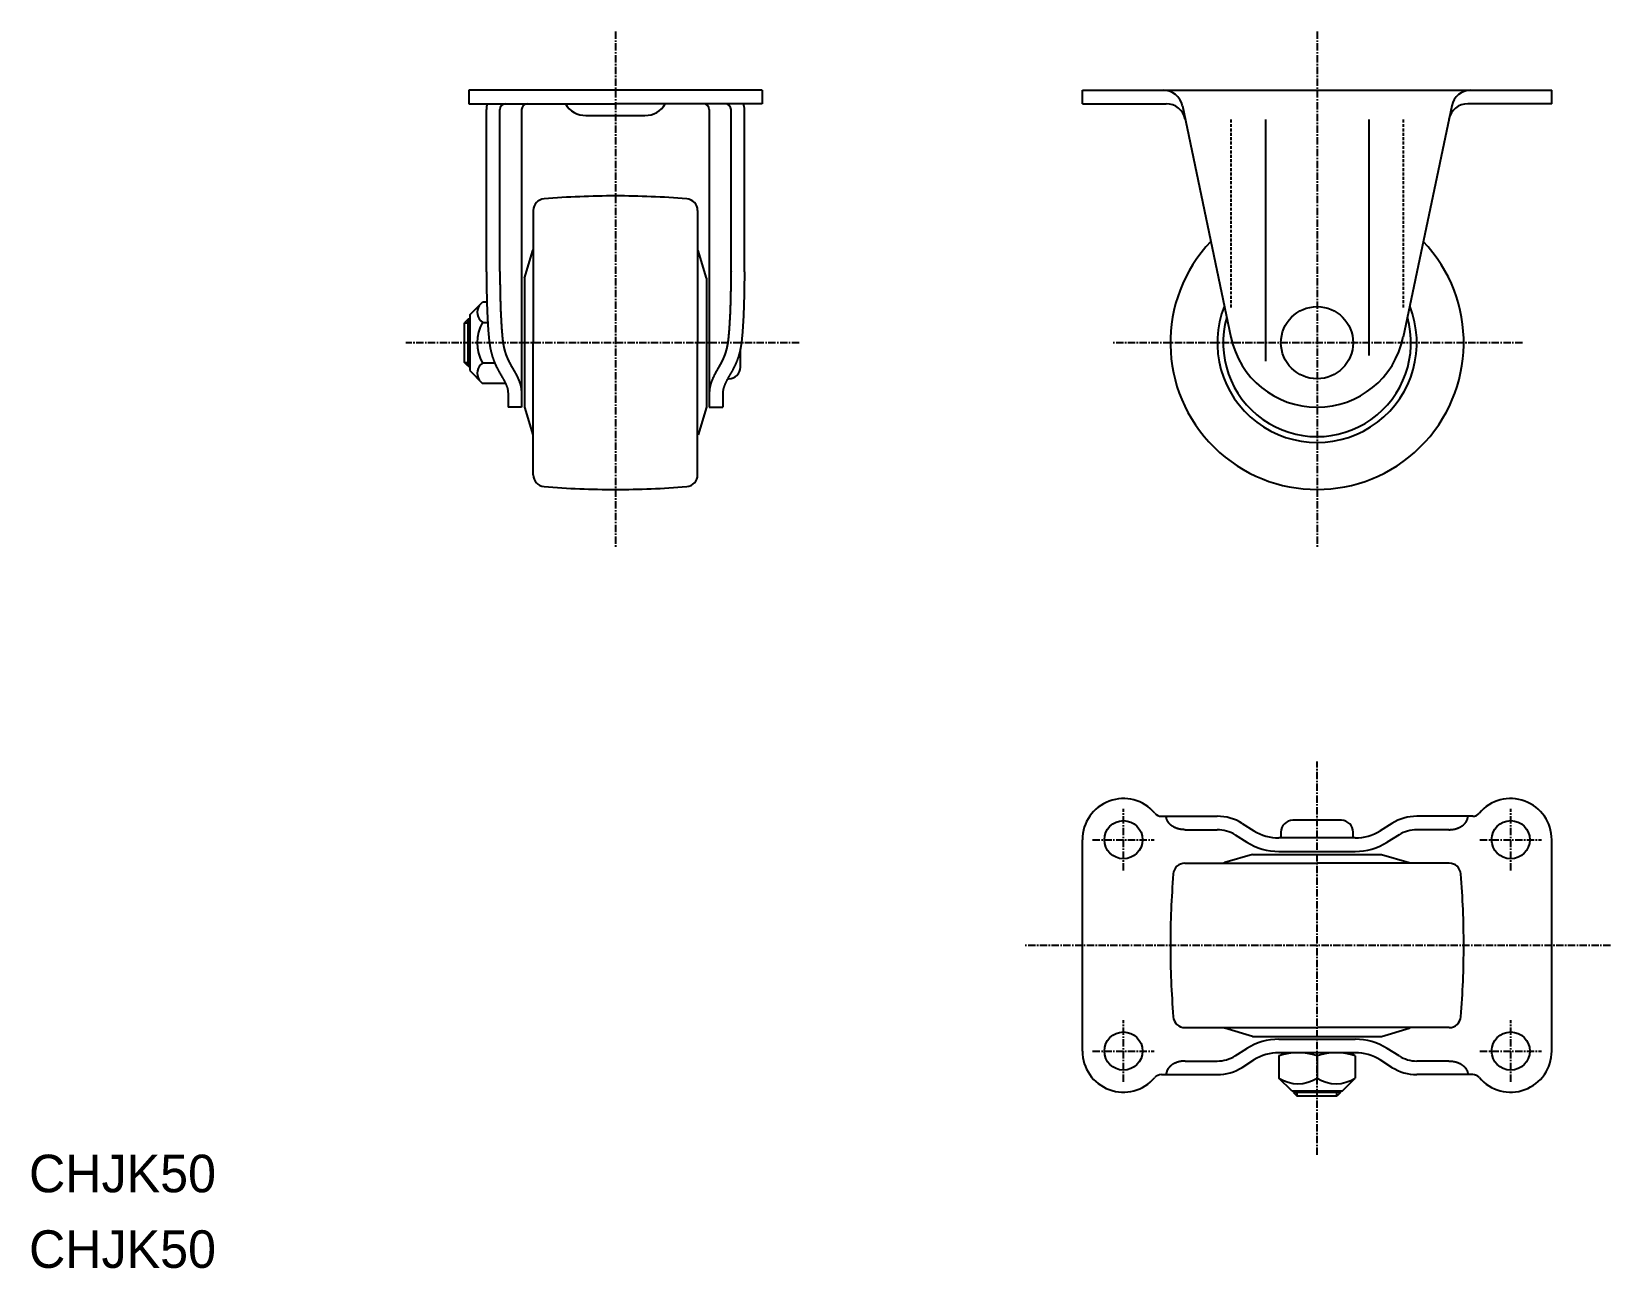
# Model space of a CAD drawing. Extents: x 111 to 380, y 149 to 360.
import ezdxf

# ---------------------------------------------------------------- set-up
doc = ezdxf.new("R2010")
doc.units = 0
doc.linetypes.add('CENTER', pattern=[2, 1.25, -0.25, 0.25, -0.25])
doc.linetypes.add('DASHED', pattern=[0.75, 0.5, -0.25])
doc.layers.get('0').update_dxf_attribs({"linetype": 'CONTINUOUS'})
doc.layers.add('CENTER', color=1, linetype='CENTER')

msp = doc.modelspace()

# ---------------------------------------------------------------- texts
for p in [(110.18, 162.02), (110.18, 149.14)]:
    msp.add_text('CHJK50', height=6.4).set_placement(p)

# ---------------------------------------------------------------- linework, layer by layer
at = {"color": 7, "linetype": 'CONTINUOUS'}
for p, q in [((235.12, 349.74), (185.12, 349.74)), ((185.12, 349.74), (185.12, 347.44)), ((185.12, 347.44), (210.12, 347.44)), ((235.12, 347.44), (210.12, 347.44)), ((235.12, 349.74), (235.12, 347.44)), ((289.7, 349.74), (369.7, 349.74)), ((289.7, 347.44), (289.7, 349.74)), ((289.7, 347.44), (304, 347.44)), ((369.7, 347.44), (355.4, 347.44)), ((369.7, 347.44), (369.7, 349.74)), ((188.12, 318.84), (188.12, 346.44)), ((190.42, 318.86), (190.42, 346.44)), ((194.12, 346.44), (194.12, 295.74)), ((205.08, 345.44), (215.15, 345.44)), ((226.12, 346.44), (226.12, 295.74)), ((229.82, 318.86), (229.82, 346.44)), ((232.12, 318.84), (232.12, 346.44)), ((306.75, 347.11), (315.01, 307.67)), ((320.89, 344.74), (320.89, 303.59)), ((338.5, 344.74), (338.5, 304.59)), ((352.65, 347.11), (344.38, 307.67)), ((196.12, 329.25), (196.12, 306.74)), ((224.12, 329.25), (224.12, 306.74)), ((194.62, 317.74), (196.03, 322.45)), ((225.62, 317.74), (224.2, 322.45)), ((194.62, 317.74), (194.62, 295.74)), ((225.62, 317.74), (225.62, 295.74)), ((185.32, 311.49), (187.49, 313.67)), ((188.21, 313.67), (187.49, 313.67)), ((185.04, 310.74), (184.42, 310.11)), ((184.42, 303.36), (184.42, 310.11)), ((185.32, 310.74), (185.04, 310.74)), ((185.32, 311.49), (185.32, 301.99)), ((187.49, 310.2), (188.35, 310.2)), ((196.12, 284.22), (196.12, 306.74)), ((224.12, 284.22), (224.12, 306.74)), ((231.42, 302.59), (231.42, 305.69)), ((185.04, 302.74), (184.42, 303.36)), ((185.04, 302.74), (185.32, 302.74)), ((185.32, 301.99), (187.49, 299.81)), ((189.56, 303.27), (187.49, 303.27)), ((191.28, 299.81), (187.49, 299.81)), ((191.28, 299.81), (191.34, 299.91)), ((229.24, 300.59), (229.42, 300.59)), ((191.82, 298.22), (191.82, 295.74)), ((228.42, 298.22), (228.42, 295.74)), ((194.12, 295.74), (191.82, 295.74)), ((194.62, 295.74), (196.03, 291.02)), ((225.62, 295.74), (224.2, 291.02)), ((226.12, 295.74), (228.42, 295.74)), ((303.18, 226.08), (312.7, 226.08)), ((356.22, 226.08), (346.7, 226.08)), ((307.23, 223.78), (312.7, 223.78)), ((316.95, 224.86), (318.94, 223.6)), ((323.55, 223.38), (323.55, 222.38)), ((333.85, 225.38), (325.55, 225.38)), ((335.85, 222.38), (335.85, 223.38)), ((342.44, 224.86), (340.45, 223.6)), ((352.17, 223.78), (346.7, 223.78)), ((289.7, 186.08), (289.7, 222.08)), ((315.73, 222.91), (317.72, 221.66)), ((336.2, 222.38), (323.2, 222.38)), ((343.67, 222.91), (341.67, 221.66)), ((369.7, 186.08), (369.7, 222.08)), ((307.18, 218.08), (329.7, 218.08)), ((318.7, 219.58), (313.98, 218.17)), ((318.7, 219.58), (340.7, 219.58)), ((323.2, 220.08), (336.2, 220.08)), ((352.21, 218.08), (329.7, 218.08)), ((340.7, 219.58), (345.41, 218.17)), ((307.18, 190.08), (329.7, 190.08)), ((318.7, 188.58), (313.98, 189.99)), ((318.7, 188.58), (340.7, 188.58)), ((352.21, 190.08), (329.7, 190.08)), ((340.7, 188.58), (345.41, 189.99)), ((315.73, 185.25), (317.72, 186.5)), ((323.2, 188.08), (336.2, 188.08)), ((336.2, 185.78), (323.2, 185.78)), ((323.2, 185.24), (324.13, 185.78)), ((336.2, 185.24), (335.27, 185.78)), ((343.67, 185.25), (341.67, 186.5)), ((307.23, 184.38), (312.7, 184.38)), ((316.95, 183.3), (318.94, 184.56)), ((323.2, 185.24), (323.2, 181.46)), ((329.7, 185.24), (329.7, 181.46)), ((336.2, 185.24), (336.2, 181.46)), ((342.44, 183.3), (340.45, 184.56)), ((352.17, 184.38), (346.7, 184.38)), ((303.18, 182.08), (312.7, 182.08)), ((325.38, 179.28), (323.2, 181.46)), ((334.02, 179.28), (336.2, 181.46)), ((356.22, 182.08), (346.7, 182.08)), ((325.38, 179.28), (334.02, 179.28)), ((325.7, 179.28), (325.7, 179)), ((325.7, 179), (326.32, 178.38)), ((333.07, 178.38), (326.32, 178.38)), ((333.7, 179), (333.07, 178.38)), ((333.7, 179), (333.7, 179.28))]:
    msp.add_line(p, q, dxfattribs=at)
at = {"color": 3, "linetype": 'DASHED'}
for p, q in [((315, 344.74), (315, 312.73)), ((344.39, 344.74), (344.39, 312.73))]:
    msp.add_line(p, q, dxfattribs=at)
at = {"color": 3, "linetype": 'CONTINUOUS'}
for p, q in [((184.42, 310.11), (185.32, 310.11)), ((185.04, 302.74), (185.04, 310.74)), ((184.42, 303.36), (185.32, 303.36)), ((333.7, 179), (325.7, 179)), ((326.32, 178.38), (326.32, 179.28)), ((333.07, 178.38), (333.07, 179.28))]:
    msp.add_line(p, q, dxfattribs=at)
at = {"color": 7}
for points in [[(188.12, 318.84, 0), (188.12, 318.79, 0), (188.12, 318.73, 0), (188.12, 318.68, 0), (188.12, 318.62, 0), (188.12, 318.57, 0), (188.12, 318.51, 0), (188.12, 318.45, 0), (188.12, 318.4, 0), (188.12, 318.34, 0), (188.12, 318.29, 0), (188.12, 318.23, 0), (188.12, 318.18, 0), (188.12, 318.12, 0), (188.13, 318.07, 0), (188.13, 318.01, 0), (188.13, 317.95, 0), (188.13, 317.9, 0), (188.13, 317.84, 0), (188.13, 317.79, 0), (188.13, 317.73, 0), (188.13, 317.68, 0), (188.13, 317.62, 0), (188.13, 317.57, 0), (188.13, 317.51, 0), (188.13, 317.45, 0), (188.13, 317.4, 0), (188.14, 317.34, 0), (188.14, 317.29, 0), (188.14, 317.23, 0), (188.14, 317.18, 0), (188.14, 317.12, 0), (188.14, 317.06, 0), (188.14, 317.01, 0), (188.14, 316.95, 0), (188.14, 316.9, 0), (188.14, 316.84, 0), (188.14, 316.79, 0), (188.14, 316.73, 0), (188.15, 316.68, 0), (188.15, 316.62, 0), (188.15, 316.56, 0), (188.15, 316.51, 0), (188.15, 316.45, 0), (188.15, 316.4, 0), (188.15, 316.34, 0), (188.15, 316.29, 0), (188.15, 316.23, 0), (188.15, 316.18, 0), (188.15, 316.12, 0), (188.16, 316.06, 0), (188.16, 316.01, 0), (188.16, 315.95, 0), (188.16, 315.9, 0), (188.16, 315.84, 0), (188.16, 315.79, 0), (188.16, 315.73, 0), (188.16, 315.68, 0), (188.16, 315.62, 0), (188.16, 315.56, 0), (188.16, 315.51, 0), (188.17, 315.45, 0), (188.17, 315.4, 0), (188.17, 315.34, 0), (188.17, 315.29, 0), (188.17, 315.23, 0), (188.17, 315.18, 0), (188.17, 315.12, 0), (188.17, 315.06, 0), (188.18, 315.01, 0), (188.18, 314.95, 0), (188.18, 314.9, 0), (188.18, 314.84, 0), (188.18, 314.79, 0), (188.18, 314.73, 0), (188.18, 314.68, 0), (188.18, 314.62, 0), (188.19, 314.56, 0), (188.19, 314.51, 0), (188.19, 314.45, 0), (188.19, 314.4, 0), (188.19, 314.34, 0), (188.19, 314.29, 0), (188.19, 314.23, 0), (188.19, 314.18, 0), (188.2, 314.12, 0), (188.2, 314.06, 0), (188.2, 314.01, 0), (188.2, 313.95, 0), (188.2, 313.9, 0), (188.2, 313.84, 0), (188.21, 313.79, 0), (188.21, 313.73, 0), (188.21, 313.68, 0), (188.21, 313.62, 0), (188.21, 313.56, 0), (188.21, 313.51, 0), (188.22, 313.45, 0), (188.22, 313.4, 0), (188.22, 313.34, 0), (188.22, 313.29, 0), (188.22, 313.23, 0), (188.22, 313.18, 0), (188.22, 313.12, 0), (188.23, 313.06, 0), (188.23, 313.01, 0), (188.23, 312.95, 0), (188.23, 312.9, 0), (188.24, 312.84, 0), (188.24, 312.79, 0), (188.24, 312.73, 0), (188.24, 312.68, 0), (188.24, 312.62, 0), (188.24, 312.56, 0), (188.25, 312.51, 0), (188.25, 312.45, 0), (188.25, 312.4, 0), (188.25, 312.34, 0), (188.25, 312.29, 0), (188.26, 312.23, 0), (188.26, 312.18, 0), (188.26, 312.12, 0), (188.26, 312.07, 0), (188.27, 312.01, 0), (188.27, 311.95, 0), (188.27, 311.9, 0), (188.27, 311.84, 0), (188.28, 311.79, 0), (188.28, 311.73, 0), (188.28, 311.68, 0), (188.28, 311.62, 0), (188.28, 311.57, 0), (188.29, 311.51, 0), (188.29, 311.45, 0), (188.29, 311.4, 0), (188.29, 311.34, 0), (188.3, 311.29, 0), (188.3, 311.23, 0), (188.3, 311.18, 0), (188.31, 311.12, 0), (188.31, 311.07, 0), (188.31, 311.01, 0), (188.31, 310.95, 0), (188.32, 310.9, 0), (188.32, 310.84, 0), (188.32, 310.79, 0), (188.32, 310.73, 0), (188.33, 310.68, 0), (188.33, 310.62, 0), (188.33, 310.57, 0), (188.34, 310.51, 0), (188.34, 310.45, 0), (188.34, 310.4, 0), (188.35, 310.34, 0), (188.35, 310.29, 0), (188.35, 310.23, 0), (188.36, 310.18, 0), (188.36, 310.12, 0), (188.36, 310.07, 0), (188.37, 310.01, 0), (188.37, 309.96, 0), (188.37, 309.9, 0), (188.38, 309.85, 0), (188.38, 309.79, 0), (188.38, 309.73, 0), (188.39, 309.68, 0), (188.39, 309.62, 0), (188.39, 309.57, 0), (188.4, 309.51, 0), (188.4, 309.46, 0), (188.4, 309.4, 0), (188.41, 309.34, 0), (188.41, 309.29, 0), (188.42, 309.23, 0), (188.42, 309.18, 0), (188.42, 309.12, 0), (188.43, 309.07, 0), (188.43, 309.01, 0), (188.43, 308.96, 0), (188.44, 308.9, 0), (188.44, 308.85, 0), (188.45, 308.79, 0), (188.45, 308.73, 0), (188.46, 308.68, 0), (188.46, 308.62, 0), (188.46, 308.57, 0), (188.47, 308.51, 0), (188.47, 308.46, 0), (188.48, 308.4, 0), (188.48, 308.35, 0), (188.49, 308.29, 0), (188.49, 308.24, 0), (188.5, 308.18, 0), (188.5, 308.12, 0), (188.5, 308.07, 0), (188.51, 308.01, 0), (188.51, 307.96, 0), (188.52, 307.9, 0), (188.52, 307.85, 0), (188.53, 307.79, 0), (188.53, 307.74, 0), (188.54, 307.68, 0), (188.54, 307.63, 0), (188.55, 307.57, 0), (188.56, 307.51, 0), (188.56, 307.46, 0), (188.57, 307.4, 0), (188.57, 307.35, 0), (188.58, 307.29, 0), (188.58, 307.24, 0), (188.59, 307.18, 0), (188.6, 307.13, 0), (188.6, 307.07, 0), (188.61, 307.02, 0), (188.62, 306.96, 0), (188.62, 306.91, 0), (188.63, 306.85, 0), (188.64, 306.8, 0), (188.64, 306.74, 0), (188.65, 306.69, 0), (188.66, 306.63, 0), (188.67, 306.58, 0), (188.67, 306.52, 0), (188.68, 306.47, 0), (188.69, 306.41, 0), (188.7, 306.36, 0), (188.71, 306.3, 0), (188.72, 306.25, 0), (188.72, 306.19, 0), (188.73, 306.14, 0), (188.74, 306.08, 0), (188.75, 306.03, 0), (188.76, 305.97, 0), (188.77, 305.92, 0), (188.78, 305.86, 0), (188.79, 305.81, 0), (188.8, 305.75, 0), (188.81, 305.7, 0), (188.82, 305.64, 0), (188.84, 305.59, 0), (188.85, 305.54, 0), (188.86, 305.48, 0), (188.87, 305.43, 0), (188.88, 305.37, 0), (188.9, 305.32, 0), (188.91, 305.26, 0), (188.92, 305.21, 0), (188.94, 305.16, 0), (188.95, 305.1, 0), (188.96, 305.05, 0), (188.98, 304.99, 0), (188.99, 304.94, 0), (189, 304.89, 0), (189.02, 304.83, 0), (189.03, 304.78, 0), (189.05, 304.73, 0), (189.06, 304.67, 0), (189.08, 304.62, 0), (189.09, 304.57, 0), (189.11, 304.51, 0), (189.13, 304.46, 0), (189.14, 304.41, 0), (189.16, 304.35, 0), (189.18, 304.3, 0), (189.19, 304.25, 0), (189.21, 304.19, 0), (189.23, 304.14, 0), (189.25, 304.09, 0), (189.27, 304.04, 0), (189.28, 303.98, 0), (189.3, 303.93, 0), (189.32, 303.88, 0), (189.34, 303.83, 0), (189.36, 303.77, 0), (189.38, 303.72, 0), (189.4, 303.67, 0), (189.42, 303.62, 0), (189.44, 303.57, 0), (189.46, 303.52, 0), (189.48, 303.46, 0), (189.5, 303.41, 0), (189.53, 303.36, 0), (189.55, 303.31, 0), (189.57, 303.26, 0), (189.59, 303.21, 0), (189.61, 303.16, 0), (189.63, 303.11, 0), (189.66, 303.06, 0), (189.68, 303, 0), (189.7, 302.95, 0), (189.73, 302.9, 0), (189.75, 302.85, 0), (189.78, 302.8, 0), (189.8, 302.75, 0), (189.82, 302.7, 0), (189.85, 302.65, 0), (189.87, 302.6, 0), (189.9, 302.55, 0), (189.92, 302.5, 0), (189.95, 302.45, 0), (189.97, 302.4, 0), (190, 302.35, 0), (190.02, 302.31, 0), (190.05, 302.26, 0), (190.07, 302.21, 0), (190.1, 302.16, 0), (190.13, 302.11, 0), (190.15, 302.06, 0), (190.18, 302.01, 0), (190.21, 301.96, 0), (190.23, 301.91, 0), (190.26, 301.86, 0), (190.29, 301.82, 0), (190.31, 301.77, 0), (190.34, 301.72, 0), (190.37, 301.67, 0), (190.39, 301.62, 0), (190.42, 301.57, 0), (190.45, 301.53, 0), (190.48, 301.48, 0), (190.5, 301.43, 0), (190.53, 301.38, 0), (190.56, 301.33, 0), (190.59, 301.28, 0), (190.62, 301.24, 0), (190.65, 301.19, 0), (190.67, 301.14, 0), (190.7, 301.09, 0), (190.73, 301.05, 0), (190.76, 301, 0), (190.78, 300.95, 0), (190.81, 300.9, 0), (190.84, 300.85, 0), (190.87, 300.81, 0), (190.9, 300.76, 0), (190.92, 300.71, 0), (190.95, 300.66, 0), (190.98, 300.61, 0), (191, 300.56, 0), (191.03, 300.51, 0), (191.06, 300.47, 0), (191.09, 300.42, 0), (191.11, 300.37, 0), (191.14, 300.32, 0), (191.16, 300.27, 0), (191.19, 300.22, 0), (191.21, 300.17, 0), (191.24, 300.12, 0), (191.26, 300.07, 0), (191.28, 300.02, 0), (191.31, 299.97, 0), (191.33, 299.92, 0), (191.36, 299.87, 0), (191.38, 299.82, 0), (191.4, 299.77, 0), (191.42, 299.72, 0), (191.45, 299.67, 0), (191.47, 299.61, 0), (191.49, 299.56, 0), (191.51, 299.51, 0), (191.53, 299.46, 0), (191.55, 299.41, 0), (191.57, 299.36, 0), (191.59, 299.3, 0), (191.61, 299.25, 0), (191.63, 299.2, 0), (191.65, 299.15, 0), (191.66, 299.09, 0), (191.68, 299.04, 0), (191.7, 298.99, 0), (191.71, 298.93, 0), (191.72, 298.88, 0), (191.74, 298.82, 0), (191.75, 298.77, 0), (191.76, 298.72, 0), (191.77, 298.66, 0), (191.77, 298.61, 0), (191.78, 298.55, 0), (191.79, 298.5, 0), (191.79, 298.44, 0), (191.8, 298.39, 0), (191.81, 298.33, 0), (191.81, 298.27, 0), (191.82, 298.22, 0)], [(190.42, 318.87, 0), (190.42, 318.86, 0), (190.42, 318.84, 0), (190.42, 318.82, 0), (190.42, 318.81, 0), (190.42, 318.79, 0), (190.42, 318.77, 0), (190.42, 318.76, 0), (190.42, 318.74, 0), (190.42, 318.72, 0), (190.42, 318.71, 0), (190.42, 318.69, 0), (190.42, 318.67, 0), (190.42, 318.66, 0), (190.42, 318.64, 0), (190.42, 318.62, 0), (190.42, 318.61, 0), (190.42, 318.59, 0), (190.42, 318.57, 0), (190.42, 318.56, 0), (190.42, 318.54, 0), (190.42, 318.52, 0), (190.42, 318.51, 0), (190.42, 318.49, 0), (190.42, 318.47, 0), (190.42, 318.46, 0), (190.42, 318.44, 0), (190.42, 318.42, 0), (190.42, 318.41, 0), (190.42, 318.39, 0), (190.42, 318.37, 0), (190.42, 318.36, 0), (190.42, 318.34, 0), (190.42, 318.32, 0), (190.42, 318.31, 0), (190.42, 318.29, 0), (190.42, 318.27, 0), (190.42, 318.26, 0), (190.42, 318.24, 0), (190.42, 318.22, 0), (190.42, 318.21, 0), (190.43, 318.19, 0), (190.43, 318.17, 0), (190.43, 318.16, 0), (190.43, 318.14, 0), (190.43, 318.12, 0), (190.43, 318.11, 0), (190.43, 318.09, 0), (190.43, 318.07, 0), (190.43, 318.06, 0), (190.43, 318.04, 0), (190.43, 318.02, 0), (190.43, 318.01, 0), (190.43, 317.99, 0), (190.43, 317.97, 0), (190.43, 317.96, 0), (190.43, 317.94, 0), (190.43, 317.92, 0), (190.43, 317.91, 0), (190.43, 317.89, 0), (190.43, 317.87, 0), (190.43, 317.86, 0), (190.43, 317.84, 0), (190.43, 317.83, 0), (190.43, 317.81, 0), (190.43, 317.79, 0), (190.43, 317.78, 0), (190.43, 317.76, 0), (190.43, 317.74, 0), (190.43, 317.73, 0), (190.43, 317.71, 0), (190.43, 317.69, 0), (190.43, 317.68, 0), (190.43, 317.66, 0), (190.43, 317.64, 0), (190.43, 317.63, 0), (190.43, 317.61, 0), (190.43, 317.59, 0), (190.43, 317.58, 0), (190.43, 317.56, 0), (190.43, 317.54, 0), (190.43, 317.53, 0), (190.43, 317.51, 0), (190.43, 317.49, 0), (190.43, 317.48, 0), (190.43, 317.46, 0), (190.43, 317.44, 0), (190.43, 317.43, 0), (190.43, 317.41, 0), (190.43, 317.39, 0), (190.43, 317.38, 0), (190.43, 317.36, 0), (190.44, 317.34, 0), (190.44, 317.33, 0), (190.44, 317.31, 0), (190.44, 317.29, 0), (190.44, 317.28, 0), (190.44, 317.26, 0), (190.44, 317.24, 0), (190.44, 317.23, 0), (190.44, 317.21, 0), (190.44, 317.2, 0), (190.44, 317.18, 0), (190.44, 317.16, 0), (190.44, 317.15, 0), (190.44, 317.13, 0), (190.44, 317.11, 0), (190.44, 317.1, 0), (190.44, 317.08, 0), (190.44, 317.06, 0), (190.44, 317.05, 0), (190.44, 317.03, 0), (190.44, 317.01, 0), (190.44, 317, 0), (190.44, 316.98, 0), (190.44, 316.96, 0), (190.44, 316.95, 0), (190.44, 316.93, 0), (190.44, 316.91, 0), (190.44, 316.9, 0), (190.44, 316.88, 0), (190.44, 316.86, 0), (190.44, 316.85, 0), (190.44, 316.83, 0), (190.44, 316.81, 0), (190.44, 316.8, 0), (190.44, 316.78, 0), (190.44, 316.76, 0), (190.44, 316.75, 0), (190.44, 316.73, 0), (190.44, 316.72, 0), (190.44, 316.7, 0), (190.44, 316.68, 0), (190.45, 316.67, 0), (190.45, 316.65, 0), (190.45, 316.63, 0), (190.45, 316.62, 0), (190.45, 316.6, 0), (190.45, 316.58, 0), (190.45, 316.57, 0), (190.45, 316.55, 0), (190.45, 316.53, 0), (190.45, 316.52, 0), (190.45, 316.5, 0), (190.45, 316.48, 0), (190.45, 316.47, 0), (190.45, 316.45, 0), (190.45, 316.43, 0), (190.45, 316.42, 0), (190.45, 316.4, 0), (190.45, 316.38, 0), (190.45, 316.37, 0), (190.45, 316.35, 0), (190.45, 316.33, 0), (190.45, 316.32, 0), (190.45, 316.3, 0), (190.45, 316.29, 0), (190.45, 316.27, 0), (190.45, 316.25, 0), (190.45, 316.24, 0), (190.45, 316.22, 0), (190.45, 316.2, 0), (190.45, 316.19, 0), (190.45, 316.17, 0), (190.45, 316.15, 0), (190.45, 316.14, 0), (190.45, 316.12, 0), (190.46, 316.1, 0), (190.46, 316.09, 0), (190.46, 316.07, 0), (190.46, 316.05, 0), (190.46, 316.04, 0), (190.46, 316.02, 0), (190.46, 316, 0), (190.46, 315.99, 0), (190.46, 315.97, 0), (190.46, 315.96, 0), (190.46, 315.94, 0), (190.46, 315.92, 0), (190.46, 315.91, 0), (190.46, 315.89, 0), (190.46, 315.87, 0), (190.46, 315.86, 0), (190.46, 315.84, 0), (190.46, 315.82, 0), (190.46, 315.81, 0), (190.46, 315.79, 0), (190.46, 315.77, 0), (190.46, 315.76, 0), (190.46, 315.74, 0), (190.46, 315.73, 0), (190.46, 315.71, 0), (190.46, 315.69, 0), (190.46, 315.67, 0), (190.46, 315.66, 0), (190.46, 315.64, 0), (190.46, 315.63, 0), (190.46, 315.61, 0), (190.46, 315.59, 0), (190.46, 315.58, 0), (190.47, 315.56, 0), (190.47, 315.54, 0), (190.47, 315.53, 0), (190.47, 315.51, 0), (190.47, 315.49, 0), (190.47, 315.48, 0), (190.47, 315.46, 0), (190.47, 315.44, 0), (190.47, 315.43, 0), (190.47, 315.41, 0), (190.47, 315.39, 0), (190.47, 315.38, 0), (190.47, 315.36, 0), (190.47, 315.35, 0), (190.47, 315.33, 0), (190.47, 315.31, 0), (190.47, 315.3, 0), (190.47, 315.28, 0), (190.47, 315.26, 0), (190.47, 315.25, 0), (190.47, 315.23, 0), (190.47, 315.21, 0), (190.47, 315.2, 0), (190.47, 315.18, 0), (190.47, 315.16, 0), (190.47, 315.15, 0), (190.47, 315.13, 0), (190.47, 315.12, 0), (190.47, 315.1, 0), (190.47, 315.08, 0), (190.47, 315.07, 0), (190.47, 315.05, 0), (190.47, 315.03, 0), (190.48, 315.02, 0), (190.48, 315, 0), (190.48, 314.98, 0), (190.48, 314.97, 0), (190.48, 314.95, 0), (190.48, 314.93, 0), (190.48, 314.92, 0), (190.48, 314.9, 0), (190.48, 314.89, 0), (190.48, 314.87, 0), (190.48, 314.85, 0), (190.48, 314.83, 0), (190.48, 314.82, 0), (190.48, 314.8, 0), (190.48, 314.79, 0), (190.48, 314.77, 0), (190.48, 314.75, 0), (190.48, 314.74, 0), (190.48, 314.72, 0), (190.48, 314.7, 0), (190.48, 314.69, 0), (190.48, 314.67, 0), (190.48, 314.65, 0), (190.48, 314.64, 0), (190.49, 314.62, 0), (190.49, 314.6, 0), (190.49, 314.59, 0), (190.49, 314.57, 0), (190.49, 314.56, 0), (190.49, 314.54, 0), (190.49, 314.52, 0), (190.49, 314.51, 0), (190.49, 314.49, 0), (190.49, 314.47, 0), (190.49, 314.46, 0), (190.49, 314.44, 0), (190.49, 314.42, 0), (190.49, 314.41, 0), (190.49, 314.39, 0), (190.49, 314.37, 0), (190.49, 314.36, 0), (190.49, 314.34, 0), (190.49, 314.33, 0), (190.49, 314.31, 0), (190.49, 314.29, 0), (190.49, 314.28, 0), (190.49, 314.26, 0), (190.49, 314.24, 0), (190.49, 314.23, 0), (190.5, 314.21, 0), (190.5, 314.19, 0), (190.5, 314.18, 0), (190.5, 314.16, 0), (190.5, 314.14, 0), (190.5, 314.13, 0), (190.5, 314.11, 0), (190.5, 314.1, 0), (190.5, 314.08, 0), (190.5, 314.06, 0), (190.5, 314.05, 0), (190.5, 314.03, 0), (190.5, 314.01, 0), (190.5, 314, 0), (190.5, 313.98, 0), (190.5, 313.96, 0), (190.5, 313.95, 0), (190.5, 313.93, 0), (190.5, 313.92, 0), (190.5, 313.9, 0), (190.5, 313.88, 0), (190.5, 313.87, 0), (190.5, 313.85, 0), (190.5, 313.83, 0), (190.5, 313.82, 0), (190.51, 313.8, 0), (190.51, 313.78, 0), (190.51, 313.77, 0), (190.51, 313.75, 0), (190.51, 313.74, 0), (190.51, 313.72, 0), (190.51, 313.7, 0), (190.51, 313.69, 0), (190.51, 313.67, 0), (190.51, 313.65, 0), (190.51, 313.64, 0), (190.51, 313.62, 0), (190.51, 313.6, 0), (190.51, 313.59, 0), (190.51, 313.57, 0), (190.51, 313.55, 0), (190.51, 313.54, 0), (190.51, 313.52, 0), (190.51, 313.51, 0), (190.51, 313.49, 0), (190.51, 313.47, 0), (190.52, 313.46, 0), (190.52, 313.44, 0), (190.52, 313.42, 0), (190.52, 313.41, 0), (190.52, 313.39, 0), (190.52, 313.37, 0), (190.52, 313.36, 0), (190.52, 313.34, 0), (190.52, 313.33, 0), (190.52, 313.31, 0), (190.52, 313.29, 0), (190.52, 313.28, 0), (190.52, 313.26, 0), (190.52, 313.24, 0), (190.52, 313.23, 0), (190.52, 313.21, 0), (190.52, 313.2, 0), (190.53, 313.18, 0), (190.53, 313.16, 0), (190.53, 313.14, 0), (190.53, 313.13, 0), (190.53, 313.11, 0), (190.53, 313.1, 0), (190.53, 313.08, 0), (190.53, 313.06, 0), (190.53, 313.05, 0), (190.53, 313.03, 0), (190.53, 313.01, 0), (190.53, 313, 0), (190.53, 312.98, 0), (190.53, 312.97, 0), (190.53, 312.95, 0), (190.53, 312.93, 0), (190.53, 312.92, 0), (190.53, 312.9, 0), (190.53, 312.88, 0), (190.53, 312.87, 0), (190.54, 312.85, 0), (190.54, 312.83, 0), (190.54, 312.82, 0), (190.54, 312.8, 0), (190.54, 312.79, 0), (190.54, 312.77, 0), (190.54, 312.75, 0), (190.54, 312.74, 0), (190.54, 312.72, 0), (190.54, 312.7, 0), (190.54, 312.69, 0), (190.54, 312.67, 0), (190.54, 312.65, 0), (190.54, 312.64, 0), (190.54, 312.62, 0), (190.54, 312.61, 0), (190.54, 312.59, 0), (190.55, 312.57, 0), (190.55, 312.56, 0), (190.55, 312.54, 0), (190.55, 312.52, 0), (190.55, 312.51, 0), (190.55, 312.49, 0), (190.55, 312.48, 0), (190.55, 312.46, 0), (190.55, 312.44, 0), (190.55, 312.43, 0), (190.55, 312.41, 0), (190.55, 312.39, 0), (190.55, 312.38, 0), (190.55, 312.36, 0), (190.55, 312.35, 0), (190.56, 312.33, 0), (190.56, 312.31, 0), (190.56, 312.3, 0), (190.56, 312.28, 0), (190.56, 312.26, 0), (190.56, 312.25, 0), (190.56, 312.23, 0), (190.56, 312.21, 0), (190.56, 312.2, 0), (190.56, 312.18, 0), (190.56, 312.16, 0), (190.56, 312.15, 0), (190.56, 312.13, 0), (190.56, 312.12, 0), (190.56, 312.1, 0), (190.56, 312.08, 0), (190.57, 312.07, 0), (190.57, 312.05, 0), (190.57, 312.04, 0), (190.57, 312.02, 0), (190.57, 312, 0), (190.57, 311.99, 0), (190.57, 311.97, 0), (190.57, 311.95, 0), (190.57, 311.94, 0), (190.57, 311.92, 0), (190.57, 311.9, 0), (190.57, 311.89, 0), (190.57, 311.87, 0), (190.57, 311.86, 0), (190.57, 311.84, 0), (190.58, 311.82, 0), (190.58, 311.81, 0), (190.58, 311.79, 0), (190.58, 311.77, 0), (190.58, 311.76, 0), (190.58, 311.74, 0), (190.58, 311.72, 0), (190.58, 311.71, 0), (190.58, 311.69, 0), (190.58, 311.68, 0), (190.58, 311.66, 0), (190.58, 311.64, 0), (190.58, 311.63, 0), (190.59, 311.61, 0), (190.59, 311.6, 0), (190.59, 311.58, 0), (190.59, 311.56, 0), (190.59, 311.55, 0), (190.59, 311.53, 0), (190.59, 311.51, 0), (190.59, 311.5, 0), (190.59, 311.48, 0), (190.59, 311.46, 0), (190.59, 311.45, 0), (190.59, 311.43, 0), (190.59, 311.42, 0), (190.59, 311.4, 0), (190.6, 311.38, 0), (190.6, 311.37, 0), (190.6, 311.35, 0), (190.6, 311.33, 0), (190.6, 311.32, 0), (190.6, 311.3, 0), (190.6, 311.29, 0), (190.6, 311.27, 0), (190.6, 311.25, 0), (190.6, 311.24, 0), (190.6, 311.22, 0), (190.6, 311.2, 0), (190.6, 311.19, 0), (190.61, 311.17, 0), (190.61, 311.15, 0), (190.61, 311.14, 0), (190.61, 311.12, 0), (190.61, 311.11, 0), (190.61, 311.09, 0), (190.61, 311.07, 0), (190.61, 311.06, 0), (190.61, 311.04, 0), (190.61, 311.02, 0), (190.61, 311.01, 0), (190.62, 310.99, 0), (190.62, 310.98, 0), (190.62, 310.96, 0), (190.62, 310.94, 0), (190.62, 310.93, 0), (190.62, 310.91, 0), (190.62, 310.89, 0), (190.62, 310.88, 0), (190.62, 310.86, 0), (190.62, 310.85, 0), (190.62, 310.83, 0), (190.62, 310.81, 0), (190.62, 310.8, 0), (190.63, 310.78, 0), (190.63, 310.76, 0), (190.63, 310.75, 0), (190.63, 310.73, 0), (190.63, 310.72, 0), (190.63, 310.7, 0), (190.63, 310.68, 0), (190.63, 310.67, 0), (190.63, 310.65, 0), (190.63, 310.64, 0), (190.63, 310.62, 0), (190.64, 310.6, 0), (190.64, 310.59, 0), (190.64, 310.57, 0), (190.64, 310.55, 0), (190.64, 310.54, 0), (190.64, 310.52, 0), (190.64, 310.5, 0), (190.64, 310.49, 0), (190.64, 310.47, 0), (190.64, 310.46, 0), (190.65, 310.44, 0), (190.65, 310.42, 0), (190.65, 310.41, 0), (190.65, 310.39, 0), (190.65, 310.37, 0), (190.65, 310.36, 0), (190.65, 310.34, 0), (190.65, 310.33, 0), (190.65, 310.31, 0), (190.65, 310.29, 0), (190.65, 310.28, 0), (190.66, 310.26, 0), (190.66, 310.25, 0), (190.66, 310.23, 0), (190.66, 310.21, 0), (190.66, 310.2, 0), (190.66, 310.18, 0), (190.66, 310.16, 0), (190.66, 310.15, 0), (190.66, 310.13, 0), (190.66, 310.12, 0), (190.66, 310.1, 0), (190.67, 310.08, 0), (190.67, 310.07, 0), (190.67, 310.05, 0), (190.67, 310.04, 0), (190.67, 310.02, 0), (190.67, 310, 0), (190.67, 309.99, 0), (190.67, 309.97, 0), (190.67, 309.95, 0), (190.68, 309.94, 0), (190.68, 309.92, 0), (190.68, 309.9, 0), (190.68, 309.89, 0), (190.68, 309.87, 0), (190.68, 309.86, 0), (190.68, 309.84, 0), (190.68, 309.82, 0), (190.68, 309.81, 0), (190.68, 309.79, 0), (190.69, 309.78, 0), (190.69, 309.76, 0), (190.69, 309.74, 0), (190.69, 309.73, 0), (190.69, 309.71, 0), (190.69, 309.69, 0), (190.69, 309.68, 0), (190.69, 309.66, 0), (190.69, 309.65, 0), (190.69, 309.63, 0), (190.69, 309.61, 0), (190.7, 309.6, 0), (190.7, 309.58, 0), (190.7, 309.56, 0), (190.7, 309.55, 0), (190.7, 309.53, 0), (190.7, 309.52, 0), (190.7, 309.5, 0), (190.7, 309.48, 0), (190.71, 309.47, 0), (190.71, 309.45, 0), (190.71, 309.44, 0), (190.71, 309.42, 0), (190.71, 309.4, 0), (190.71, 309.39, 0), (190.71, 309.37, 0), (190.71, 309.36, 0), (190.71, 309.34, 0), (190.72, 309.32, 0), (190.72, 309.31, 0), (190.72, 309.29, 0), (190.72, 309.27, 0), (190.72, 309.26, 0), (190.72, 309.24, 0), (190.72, 309.23, 0), (190.72, 309.21, 0), (190.72, 309.19, 0), (190.72, 309.18, 0), (190.73, 309.16, 0), (190.73, 309.14, 0), (190.73, 309.13, 0), (190.73, 309.11, 0), (190.73, 309.1, 0), (190.73, 309.08, 0), (190.73, 309.06, 0), (190.74, 309.05, 0), (190.74, 309.03, 0), (190.74, 309.02, 0), (190.74, 309, 0), (190.74, 308.98, 0), (190.74, 308.97, 0), (190.74, 308.95, 0), (190.74, 308.93, 0), (190.74, 308.92, 0), (190.75, 308.9, 0), (190.75, 308.89, 0), (190.75, 308.87, 0), (190.75, 308.85, 0), (190.75, 308.84, 0), (190.75, 308.82, 0), (190.75, 308.81, 0), (190.75, 308.79, 0), (190.75, 308.77, 0), (190.76, 308.76, 0), (190.76, 308.74, 0), (190.76, 308.73, 0), (190.76, 308.71, 0), (190.76, 308.69, 0), (190.76, 308.68, 0), (190.76, 308.66, 0), (190.76, 308.64, 0), (190.77, 308.63, 0), (190.77, 308.61, 0), (190.77, 308.6, 0), (190.77, 308.58, 0), (190.77, 308.56, 0), (190.77, 308.55, 0), (190.77, 308.53, 0), (190.78, 308.52, 0), (190.78, 308.5, 0), (190.78, 308.48, 0), (190.78, 308.47, 0), (190.78, 308.45, 0), (190.78, 308.44, 0), (190.78, 308.42, 0), (190.78, 308.4, 0), (190.79, 308.39, 0), (190.79, 308.37, 0), (190.79, 308.36, 0), (190.79, 308.34, 0), (190.79, 308.32, 0), (190.79, 308.31, 0), (190.79, 308.29, 0), (190.79, 308.28, 0), (190.8, 308.26, 0), (190.8, 308.24, 0), (190.8, 308.23, 0), (190.8, 308.21, 0), (190.8, 308.2, 0), (190.8, 308.18, 0), (190.8, 308.17, 0), (190.81, 308.15, 0), (190.81, 308.13, 0), (190.81, 308.12, 0), (190.81, 308.1, 0), (190.81, 308.09, 0), (190.81, 308.07, 0), (190.81, 308.06, 0), (190.81, 308.04, 0), (190.82, 308.02, 0), (190.82, 308.01, 0), (190.82, 307.99, 0), (190.82, 307.98, 0), (190.82, 307.96, 0), (190.82, 307.95, 0), (190.82, 307.93, 0), (190.83, 307.92, 0), (190.83, 307.9, 0), (190.83, 307.88, 0), (190.83, 307.87, 0), (190.83, 307.85, 0), (190.83, 307.84, 0), (190.84, 307.82, 0), (190.84, 307.81, 0), (190.84, 307.79, 0), (190.84, 307.78, 0), (190.84, 307.76, 0), (190.84, 307.75, 0), (190.84, 307.73, 0), (190.85, 307.71, 0), (190.85, 307.7, 0), (190.85, 307.68, 0), (190.85, 307.67, 0), (190.85, 307.65, 0), (190.85, 307.64, 0), (190.86, 307.62, 0), (190.86, 307.61, 0), (190.86, 307.59, 0), (190.86, 307.58, 0), (190.86, 307.56, 0), (190.86, 307.55, 0), (190.87, 307.53, 0), (190.87, 307.52, 0), (190.87, 307.5, 0), (190.87, 307.49, 0), (190.87, 307.47, 0), (190.87, 307.46, 0), (190.87, 307.44, 0), (190.88, 307.43, 0), (190.88, 307.41, 0), (190.88, 307.4, 0), (190.88, 307.38, 0), (190.88, 307.37, 0), (190.88, 307.35, 0), (190.89, 307.34, 0), (190.89, 307.32, 0), (190.89, 307.31, 0), (190.89, 307.29, 0), (190.89, 307.28, 0), (190.9, 307.26, 0), (190.9, 307.25, 0), (190.9, 307.23, 0), (190.9, 307.22, 0), (190.9, 307.2, 0), (190.91, 307.19, 0), (190.91, 307.17, 0), (190.91, 307.16, 0), (190.91, 307.15, 0), (190.91, 307.13, 0), (190.91, 307.12, 0), (190.92, 307.1, 0), (190.92, 307.09, 0), (190.92, 307.07, 0), (190.92, 307.06, 0), (190.92, 307.04, 0), (190.93, 307.03, 0), (190.93, 307.01, 0), (190.93, 307, 0), (190.93, 306.98, 0), (190.93, 306.97, 0), (190.94, 306.96, 0), (190.94, 306.94, 0), (190.94, 306.93, 0), (190.94, 306.91, 0), (190.94, 306.9, 0), (190.94, 306.88, 0), (190.95, 306.87, 0), (190.95, 306.86, 0), (190.95, 306.84, 0), (190.95, 306.83, 0), (190.96, 306.81, 0), (190.96, 306.8, 0), (190.96, 306.78, 0), (190.96, 306.77, 0), (190.96, 306.75, 0), (190.97, 306.74, 0), (190.97, 306.73, 0), (190.97, 306.71, 0), (190.97, 306.7, 0), (190.97, 306.68, 0), (190.98, 306.67, 0), (190.98, 306.66, 0), (190.98, 306.64, 0), (190.98, 306.63, 0), (190.99, 306.61, 0), (190.99, 306.6, 0), (190.99, 306.59, 0), (190.99, 306.57, 0), (191, 306.56, 0), (191, 306.54, 0), (191, 306.53, 0), (191, 306.52, 0), (191, 306.5, 0), (191.01, 306.49, 0), (191.01, 306.47, 0), (191.01, 306.46, 0), (191.01, 306.45, 0), (191.02, 306.43, 0), (191.02, 306.42, 0), (191.02, 306.4, 0), (191.02, 306.39, 0), (191.03, 306.38, 0), (191.03, 306.36, 0), (191.03, 306.35, 0), (191.03, 306.34, 0), (191.04, 306.32, 0), (191.04, 306.31, 0), (191.04, 306.29, 0), (191.04, 306.28, 0), (191.05, 306.27, 0), (191.05, 306.25, 0), (191.05, 306.24, 0), (191.06, 306.23, 0), (191.06, 306.21, 0), (191.06, 306.2, 0), (191.06, 306.19, 0), (191.07, 306.17, 0), (191.07, 306.16, 0), (191.07, 306.14, 0), (191.07, 306.13, 0), (191.08, 306.12, 0), (191.08, 306.1, 0), (191.08, 306.09, 0), (191.09, 306.08, 0), (191.09, 306.06, 0), (191.09, 306.05, 0), (191.09, 306.04, 0), (191.1, 306.02, 0), (191.1, 306.01, 0), (191.1, 306, 0), (191.1, 305.98, 0), (191.11, 305.97, 0), (191.11, 305.96, 0), (191.11, 305.94, 0), (191.12, 305.93, 0), (191.12, 305.92, 0), (191.12, 305.9, 0), (191.13, 305.89, 0), (191.13, 305.88, 0), (191.13, 305.86, 0), (191.13, 305.85, 0), (191.14, 305.84, 0), (191.14, 305.82, 0), (191.14, 305.81, 0), (191.15, 305.8, 0), (191.15, 305.78, 0), (191.15, 305.77, 0), (191.16, 305.76, 0), (191.16, 305.74, 0), (191.16, 305.73, 0), (191.17, 305.72, 0), (191.17, 305.7, 0), (191.17, 305.69, 0), (191.18, 305.68, 0), (191.18, 305.66, 0), (191.18, 305.65, 0), (191.19, 305.64, 0), (191.19, 305.62, 0), (191.19, 305.61, 0), (191.2, 305.6, 0), (191.2, 305.58, 0), (191.2, 305.57, 0), (191.21, 305.56, 0), (191.21, 305.54, 0), (191.21, 305.53, 0), (191.22, 305.52, 0), (191.22, 305.5, 0), (191.22, 305.49, 0), (191.23, 305.48, 0), (191.23, 305.46, 0), (191.23, 305.45, 0), (191.24, 305.44, 0), (191.24, 305.42, 0), (191.24, 305.41, 0), (191.25, 305.4, 0), (191.25, 305.39, 0), (191.26, 305.37, 0), (191.26, 305.36, 0), (191.26, 305.35, 0), (191.27, 305.33, 0), (191.27, 305.32, 0), (191.28, 305.31, 0), (191.28, 305.3, 0), (191.28, 305.28, 0), (191.29, 305.27, 0), (191.29, 305.26, 0), (191.29, 305.24, 0), (191.3, 305.23, 0), (191.3, 305.22, 0), (191.31, 305.2, 0), (191.31, 305.19, 0), (191.31, 305.18, 0), (191.32, 305.17, 0), (191.32, 305.15, 0), (191.32, 305.14, 0), (191.33, 305.13, 0), (191.33, 305.11, 0), (191.34, 305.1, 0), (191.34, 305.09, 0), (191.34, 305.07, 0), (191.35, 305.06, 0), (191.35, 305.05, 0), (191.36, 305.04, 0), (191.36, 305.02, 0), (191.37, 305.01, 0), (191.37, 305, 0), (191.37, 304.98, 0), (191.38, 304.97, 0), (191.38, 304.96, 0), (191.39, 304.95, 0), (191.39, 304.93, 0), (191.39, 304.92, 0), (191.4, 304.91, 0), (191.4, 304.9, 0), (191.41, 304.88, 0), (191.41, 304.87, 0), (191.42, 304.86, 0), (191.42, 304.84, 0), (191.43, 304.83, 0), (191.43, 304.82, 0), (191.43, 304.81, 0), (191.44, 304.79, 0), (191.44, 304.78, 0), (191.45, 304.77, 0), (191.45, 304.76, 0), (191.46, 304.74, 0), (191.46, 304.73, 0), (191.46, 304.72, 0), (191.47, 304.71, 0), (191.47, 304.69, 0), (191.48, 304.68, 0), (191.48, 304.67, 0), (191.49, 304.66, 0), (191.49, 304.64, 0), (191.5, 304.63, 0), (191.5, 304.62, 0), (191.51, 304.6, 0), (191.51, 304.59, 0), (191.52, 304.58, 0), (191.52, 304.57, 0), (191.53, 304.55, 0), (191.53, 304.54, 0), (191.53, 304.53, 0), (191.54, 304.52, 0), (191.54, 304.5, 0), (191.55, 304.49, 0), (191.55, 304.48, 0), (191.56, 304.47, 0), (191.56, 304.45, 0), (191.57, 304.44, 0), (191.57, 304.43, 0), (191.58, 304.42, 0), (191.58, 304.4, 0), (191.59, 304.39, 0), (191.59, 304.38, 0), (191.6, 304.37, 0), (191.6, 304.35, 0), (191.61, 304.34, 0), (191.61, 304.33, 0), (191.62, 304.32, 0), (191.62, 304.3, 0), (191.63, 304.29, 0), (191.63, 304.28, 0), (191.64, 304.27, 0), (191.65, 304.25, 0), (191.65, 304.24, 0), (191.66, 304.23, 0), (191.66, 304.22, 0), (191.67, 304.2, 0), (191.67, 304.19, 0), (191.68, 304.18, 0), (191.68, 304.17, 0), (191.69, 304.15, 0), (191.69, 304.14, 0), (191.7, 304.13, 0), (191.7, 304.12, 0), (191.71, 304.1, 0), (191.72, 304.09, 0), (191.72, 304.08, 0), (191.73, 304.07, 0), (191.73, 304.05, 0), (191.74, 304.04, 0), (191.74, 304.03, 0), (191.75, 304.02, 0), (191.75, 304, 0), (191.76, 303.99, 0), (191.76, 303.98, 0), (191.77, 303.96, 0), (191.78, 303.95, 0), (191.78, 303.94, 0), (191.79, 303.93, 0), (191.79, 303.91, 0), (191.8, 303.9, 0), (191.81, 303.89, 0), (191.81, 303.88, 0), (191.82, 303.86, 0), (191.82, 303.85, 0), (191.83, 303.84, 0), (191.84, 303.83, 0), (191.84, 303.81, 0), (191.85, 303.8, 0), (191.85, 303.79, 0), (191.86, 303.78, 0), (191.87, 303.76, 0), (191.87, 303.75, 0), (191.88, 303.74, 0), (191.88, 303.73, 0), (191.89, 303.71, 0), (191.9, 303.7, 0), (191.9, 303.69, 0), (191.91, 303.68, 0), (191.91, 303.66, 0), (191.92, 303.65, 0), (191.93, 303.64, 0), (191.93, 303.62, 0), (191.94, 303.61, 0), (191.94, 303.6, 0), (191.95, 303.59, 0), (191.96, 303.57, 0), (191.96, 303.56, 0), (191.97, 303.55, 0), (191.98, 303.54, 0), (191.98, 303.52, 0), (191.99, 303.51, 0), (192, 303.5, 0), (192, 303.49, 0), (192.01, 303.47, 0), (192.01, 303.46, 0), (192.02, 303.45, 0), (192.03, 303.43, 0), (192.03, 303.42, 0), (192.04, 303.41, 0), (192.05, 303.4, 0), (192.05, 303.39, 0), (192.06, 303.37, 0), (192.07, 303.36, 0), (192.07, 303.35, 0), (192.08, 303.33, 0), (192.09, 303.32, 0), (192.09, 303.31, 0), (192.1, 303.3, 0), (192.11, 303.28, 0), (192.11, 303.27, 0), (192.12, 303.26, 0), (192.13, 303.24, 0), (192.13, 303.23, 0), (192.14, 303.22, 0), (192.15, 303.21, 0), (192.16, 303.19, 0), (192.16, 303.18, 0), (192.17, 303.17, 0), (192.18, 303.15, 0), (192.18, 303.14, 0), (192.19, 303.13, 0), (192.2, 303.11, 0), (192.2, 303.1, 0), (192.21, 303.09, 0), (192.22, 303.08, 0), (192.22, 303.06, 0), (192.23, 303.05, 0), (192.24, 303.04, 0), (192.25, 303.02, 0), (192.25, 303.01, 0), (192.26, 303, 0), (192.27, 302.98, 0), (192.28, 302.97, 0), (192.28, 302.96, 0), (192.29, 302.95, 0), (192.3, 302.93, 0), (192.3, 302.92, 0), (192.31, 302.91, 0), (192.32, 302.89, 0), (192.33, 302.88, 0), (192.33, 302.87, 0), (192.34, 302.85, 0), (192.35, 302.84, 0), (192.35, 302.83, 0), (192.36, 302.81, 0), (192.37, 302.8, 0), (192.38, 302.79, 0), (192.38, 302.77, 0), (192.39, 302.76, 0), (192.4, 302.75, 0), (192.41, 302.73, 0), (192.42, 302.72, 0), (192.42, 302.71, 0), (192.43, 302.7, 0), (192.44, 302.68, 0), (192.45, 302.67, 0), (192.45, 302.65, 0), (192.46, 302.64, 0), (192.47, 302.63, 0), (192.48, 302.62, 0), (192.49, 302.6, 0), (192.49, 302.59, 0), (192.5, 302.57, 0), (192.51, 302.56, 0), (192.52, 302.55, 0), (192.52, 302.53, 0), (192.53, 302.52, 0), (192.54, 302.51, 0), (192.55, 302.49, 0), (192.56, 302.48, 0), (192.56, 302.47, 0), (192.57, 302.45, 0), (192.58, 302.44, 0), (192.59, 302.42, 0), (192.6, 302.41, 0), (192.6, 302.4, 0), (192.61, 302.38, 0), (192.62, 302.37, 0), (192.63, 302.35, 0), (192.64, 302.34, 0), (192.65, 302.33, 0), (192.65, 302.31, 0), (192.66, 302.3, 0), (192.67, 302.28, 0), (192.68, 302.27, 0), (192.69, 302.25, 0), (192.69, 302.24, 0), (192.7, 302.23, 0), (192.71, 302.21, 0), (192.72, 302.2, 0), (192.73, 302.18, 0), (192.74, 302.17, 0), (192.75, 302.15, 0), (192.75, 302.14, 0), (192.76, 302.12, 0), (192.77, 302.11, 0), (192.78, 302.09, 0), (192.79, 302.08, 0), (192.8, 302.06, 0), (192.81, 302.04, 0), (192.82, 302.03, 0), (192.83, 302.01, 0), (192.84, 302, 0), (192.84, 301.98, 0), (192.85, 301.97, 0), (192.86, 301.95, 0), (192.87, 301.94, 0), (192.88, 301.92, 0), (192.89, 301.9, 0), (192.9, 301.89, 0), (192.91, 301.87, 0), (192.92, 301.85, 0), (192.93, 301.84, 0), (192.94, 301.82, 0), (192.94, 301.81, 0), (192.96, 301.79, 0), (192.96, 301.77, 0), (192.97, 301.76, 0), (192.98, 301.74, 0), (192.99, 301.72, 0), (193, 301.71, 0), (193.01, 301.69, 0), (193.02, 301.67, 0), (193.03, 301.65, 0), (193.04, 301.64, 0), (193.05, 301.62, 0), (193.06, 301.6, 0), (193.07, 301.58, 0), (193.08, 301.57, 0), (193.09, 301.55, 0), (193.1, 301.53, 0), (193.11, 301.51, 0), (193.12, 301.5, 0), (193.12, 301.48, 0), (193.13, 301.46, 0), (193.14, 301.44, 0), (193.15, 301.42, 0), (193.16, 301.41, 0), (193.17, 301.39, 0), (193.18, 301.37, 0), (193.19, 301.35, 0), (193.2, 301.33, 0), (193.21, 301.31, 0), (193.22, 301.3, 0), (193.23, 301.28, 0), (193.24, 301.26, 0), (193.25, 301.24, 0), (193.26, 301.22, 0), (193.27, 301.2, 0), (193.28, 301.19, 0), (193.28, 301.17, 0), (193.29, 301.15, 0), (193.3, 301.13, 0), (193.31, 301.11, 0), (193.32, 301.09, 0), (193.33, 301.07, 0), (193.34, 301.06, 0), (193.35, 301.04, 0), (193.36, 301.02, 0), (193.37, 301, 0), (193.38, 300.98, 0), (193.38, 300.96, 0), (193.39, 300.95, 0), (193.4, 300.93, 0), (193.41, 300.91, 0), (193.42, 300.89, 0), (193.43, 300.87, 0), (193.44, 300.85, 0), (193.44, 300.83, 0), (193.45, 300.81, 0), (193.46, 300.79, 0), (193.47, 300.78, 0), (193.48, 300.76, 0), (193.49, 300.74, 0), (193.5, 300.72, 0), (193.5, 300.7, 0), (193.51, 300.68, 0), (193.52, 300.66, 0), (193.53, 300.64, 0), (193.54, 300.63, 0), (193.54, 300.61, 0), (193.55, 300.59, 0), (193.56, 300.57, 0), (193.57, 300.55, 0), (193.58, 300.53, 0), (193.59, 300.51, 0), (193.59, 300.49, 0), (193.6, 300.48, 0), (193.61, 300.46, 0), (193.62, 300.44, 0), (193.62, 300.42, 0), (193.63, 300.4, 0), (193.64, 300.38, 0), (193.65, 300.36, 0), (193.66, 300.34, 0), (193.66, 300.32, 0), (193.67, 300.3, 0), (193.68, 300.28, 0), (193.69, 300.26, 0), (193.7, 300.24, 0), (193.71, 300.22, 0), (193.71, 300.2, 0), (193.72, 300.17, 0), (193.73, 300.15, 0), (193.74, 300.13, 0), (193.75, 300.11, 0), (193.75, 300.09, 0), (193.76, 300.06, 0), (193.77, 300.04, 0), (193.78, 300.02, 0), (193.79, 299.99, 0), (193.8, 299.97, 0), (193.81, 299.95, 0), (193.81, 299.92, 0), (193.82, 299.9, 0), (193.83, 299.87, 0), (193.84, 299.85, 0), (193.85, 299.82, 0), (193.85, 299.8, 0), (193.86, 299.77, 0), (193.87, 299.74, 0), (193.88, 299.72, 0), (193.89, 299.69, 0), (193.89, 299.66, 0), (193.9, 299.64, 0), (193.91, 299.61, 0), (193.92, 299.58, 0), (193.93, 299.55, 0), (193.93, 299.52, 0), (193.94, 299.5, 0), (193.95, 299.47, 0), (193.96, 299.44, 0), (193.96, 299.41, 0), (193.97, 299.38, 0), (193.98, 299.35, 0), (193.98, 299.32, 0), (193.99, 299.29, 0), (193.99, 299.26, 0), (194, 299.23, 0), (194.01, 299.2, 0), (194.01, 299.17, 0), (194.02, 299.14, 0), (194.02, 299.11, 0), (194.03, 299.08, 0), (194.03, 299.05, 0), (194.04, 299.02, 0), (194.04, 299, 0), (194.04, 298.97, 0), (194.05, 298.95, 0), (194.05, 298.92, 0), (194.06, 298.89, 0), (194.06, 298.87, 0), (194.06, 298.84, 0), (194.07, 298.82, 0), (194.07, 298.79, 0), (194.07, 298.77, 0), (194.07, 298.75, 0), (194.08, 298.72, 0), (194.08, 298.7, 0), (194.08, 298.68, 0), (194.09, 298.66, 0), (194.09, 298.64, 0), (194.09, 298.61, 0), (194.09, 298.59, 0), (194.09, 298.57, 0), (194.09, 298.55, 0), (194.1, 298.54, 0), (194.1, 298.52, 0), (194.1, 298.5, 0), (194.1, 298.48, 0), (194.1, 298.46, 0), (194.1, 298.45, 0), (194.11, 298.43, 0)], [(229.82, 318.87, 0), (229.82, 318.86, 0), (229.82, 318.84, 0), (229.82, 318.82, 0), (229.81, 318.81, 0), (229.81, 318.79, 0), (229.81, 318.77, 0), (229.81, 318.76, 0), (229.81, 318.74, 0), (229.81, 318.72, 0), (229.81, 318.71, 0), (229.81, 318.69, 0), (229.81, 318.67, 0), (229.81, 318.66, 0), (229.81, 318.64, 0), (229.81, 318.62, 0), (229.81, 318.61, 0), (229.81, 318.59, 0), (229.81, 318.57, 0), (229.81, 318.56, 0), (229.81, 318.54, 0), (229.81, 318.52, 0), (229.81, 318.51, 0), (229.81, 318.49, 0), (229.81, 318.47, 0), (229.81, 318.46, 0), (229.81, 318.44, 0), (229.81, 318.42, 0), (229.81, 318.41, 0), (229.81, 318.39, 0), (229.81, 318.37, 0), (229.81, 318.36, 0), (229.81, 318.34, 0), (229.81, 318.32, 0), (229.81, 318.31, 0), (229.81, 318.29, 0), (229.81, 318.27, 0), (229.81, 318.26, 0), (229.81, 318.24, 0), (229.81, 318.22, 0), (229.81, 318.21, 0), (229.81, 318.19, 0), (229.81, 318.17, 0), (229.81, 318.16, 0), (229.81, 318.14, 0), (229.81, 318.12, 0), (229.81, 318.11, 0), (229.81, 318.09, 0), (229.81, 318.07, 0), (229.81, 318.06, 0), (229.81, 318.04, 0), (229.81, 318.02, 0), (229.8, 318.01, 0), (229.8, 317.99, 0), (229.8, 317.97, 0), (229.8, 317.96, 0), (229.8, 317.94, 0), (229.8, 317.92, 0), (229.8, 317.91, 0), (229.8, 317.89, 0), (229.8, 317.87, 0), (229.8, 317.86, 0), (229.8, 317.84, 0), (229.8, 317.83, 0), (229.8, 317.81, 0), (229.8, 317.79, 0), (229.8, 317.78, 0), (229.8, 317.76, 0), (229.8, 317.74, 0), (229.8, 317.73, 0), (229.8, 317.71, 0), (229.8, 317.69, 0), (229.8, 317.68, 0), (229.8, 317.66, 0), (229.8, 317.64, 0), (229.8, 317.63, 0), (229.8, 317.61, 0), (229.8, 317.59, 0), (229.8, 317.58, 0), (229.8, 317.56, 0), (229.8, 317.54, 0), (229.8, 317.53, 0), (229.8, 317.51, 0), (229.8, 317.49, 0), (229.8, 317.48, 0), (229.8, 317.46, 0), (229.8, 317.44, 0), (229.8, 317.43, 0), (229.8, 317.41, 0), (229.8, 317.39, 0), (229.8, 317.38, 0), (229.8, 317.36, 0), (229.8, 317.34, 0), (229.8, 317.33, 0), (229.8, 317.31, 0), (229.8, 317.29, 0), (229.8, 317.28, 0), (229.79, 317.26, 0), (229.79, 317.24, 0), (229.79, 317.23, 0), (229.79, 317.21, 0), (229.79, 317.2, 0), (229.79, 317.18, 0), (229.79, 317.16, 0), (229.79, 317.15, 0), (229.79, 317.13, 0), (229.79, 317.11, 0), (229.79, 317.1, 0), (229.79, 317.08, 0), (229.79, 317.06, 0), (229.79, 317.05, 0), (229.79, 317.03, 0), (229.79, 317.01, 0), (229.79, 317, 0), (229.79, 316.98, 0), (229.79, 316.96, 0), (229.79, 316.95, 0), (229.79, 316.93, 0), (229.79, 316.91, 0), (229.79, 316.9, 0), (229.79, 316.88, 0), (229.79, 316.86, 0), (229.79, 316.85, 0), (229.79, 316.83, 0), (229.79, 316.81, 0), (229.79, 316.8, 0), (229.79, 316.78, 0), (229.79, 316.76, 0), (229.79, 316.75, 0), (229.79, 316.73, 0), (229.79, 316.72, 0), (229.79, 316.7, 0), (229.79, 316.68, 0), (229.79, 316.67, 0), (229.79, 316.65, 0), (229.79, 316.63, 0), (229.79, 316.62, 0), (229.79, 316.6, 0), (229.78, 316.58, 0), (229.78, 316.57, 0), (229.78, 316.55, 0), (229.78, 316.53, 0), (229.78, 316.52, 0), (229.78, 316.5, 0), (229.78, 316.48, 0), (229.78, 316.47, 0), (229.78, 316.45, 0), (229.78, 316.43, 0), (229.78, 316.42, 0), (229.78, 316.4, 0), (229.78, 316.38, 0), (229.78, 316.37, 0), (229.78, 316.35, 0), (229.78, 316.33, 0), (229.78, 316.32, 0), (229.78, 316.3, 0), (229.78, 316.29, 0), (229.78, 316.27, 0), (229.78, 316.25, 0), (229.78, 316.24, 0), (229.78, 316.22, 0), (229.78, 316.2, 0), (229.78, 316.19, 0), (229.78, 316.17, 0), (229.78, 316.15, 0), (229.78, 316.14, 0), (229.78, 316.12, 0), (229.78, 316.1, 0), (229.78, 316.09, 0), (229.78, 316.07, 0), (229.78, 316.05, 0), (229.78, 316.04, 0), (229.78, 316.02, 0), (229.78, 316, 0), (229.78, 315.99, 0), (229.78, 315.97, 0), (229.78, 315.96, 0), (229.78, 315.94, 0), (229.77, 315.92, 0), (229.77, 315.91, 0), (229.77, 315.89, 0), (229.77, 315.87, 0), (229.77, 315.86, 0), (229.77, 315.84, 0), (229.77, 315.82, 0), (229.77, 315.81, 0), (229.77, 315.79, 0), (229.77, 315.77, 0), (229.77, 315.76, 0), (229.77, 315.74, 0), (229.77, 315.73, 0), (229.77, 315.71, 0), (229.77, 315.69, 0), (229.77, 315.67, 0), (229.77, 315.66, 0), (229.77, 315.64, 0), (229.77, 315.63, 0), (229.77, 315.61, 0), (229.77, 315.59, 0), (229.77, 315.58, 0), (229.77, 315.56, 0), (229.77, 315.54, 0), (229.77, 315.53, 0), (229.77, 315.51, 0), (229.77, 315.49, 0), (229.77, 315.48, 0), (229.77, 315.46, 0), (229.76, 315.44, 0), (229.76, 315.43, 0), (229.76, 315.41, 0), (229.76, 315.39, 0), (229.76, 315.38, 0), (229.76, 315.36, 0), (229.76, 315.35, 0), (229.76, 315.33, 0), (229.76, 315.31, 0), (229.76, 315.3, 0), (229.76, 315.28, 0), (229.76, 315.26, 0), (229.76, 315.25, 0), (229.76, 315.23, 0), (229.76, 315.21, 0), (229.76, 315.2, 0), (229.76, 315.18, 0), (229.76, 315.16, 0), (229.76, 315.15, 0), (229.76, 315.13, 0), (229.76, 315.12, 0), (229.76, 315.1, 0), (229.76, 315.08, 0), (229.76, 315.07, 0), (229.76, 315.05, 0), (229.76, 315.03, 0), (229.76, 315.02, 0), (229.76, 315, 0), (229.76, 314.98, 0), (229.76, 314.97, 0), (229.75, 314.95, 0), (229.75, 314.93, 0), (229.75, 314.92, 0), (229.75, 314.9, 0), (229.75, 314.89, 0), (229.75, 314.87, 0), (229.75, 314.85, 0), (229.75, 314.83, 0), (229.75, 314.82, 0), (229.75, 314.8, 0), (229.75, 314.79, 0), (229.75, 314.77, 0), (229.75, 314.75, 0), (229.75, 314.74, 0), (229.75, 314.72, 0), (229.75, 314.7, 0), (229.75, 314.69, 0), (229.75, 314.67, 0), (229.75, 314.65, 0), (229.75, 314.64, 0), (229.75, 314.62, 0), (229.75, 314.6, 0), (229.75, 314.59, 0), (229.75, 314.57, 0), (229.75, 314.56, 0), (229.75, 314.54, 0), (229.74, 314.52, 0), (229.74, 314.51, 0), (229.74, 314.49, 0), (229.74, 314.47, 0), (229.74, 314.46, 0), (229.74, 314.44, 0), (229.74, 314.42, 0), (229.74, 314.41, 0), (229.74, 314.39, 0), (229.74, 314.37, 0), (229.74, 314.36, 0), (229.74, 314.34, 0), (229.74, 314.33, 0), (229.74, 314.31, 0), (229.74, 314.29, 0), (229.74, 314.28, 0), (229.74, 314.26, 0), (229.74, 314.24, 0), (229.74, 314.23, 0), (229.74, 314.21, 0), (229.74, 314.19, 0), (229.74, 314.18, 0), (229.74, 314.16, 0), (229.74, 314.14, 0), (229.74, 314.13, 0), (229.74, 314.11, 0), (229.74, 314.1, 0), (229.73, 314.08, 0), (229.73, 314.06, 0), (229.73, 314.05, 0), (229.73, 314.03, 0), (229.73, 314.01, 0), (229.73, 314, 0), (229.73, 313.98, 0), (229.73, 313.96, 0), (229.73, 313.95, 0), (229.73, 313.93, 0), (229.73, 313.92, 0), (229.73, 313.9, 0), (229.73, 313.88, 0), (229.73, 313.87, 0), (229.73, 313.85, 0), (229.73, 313.83, 0), (229.73, 313.82, 0), (229.73, 313.8, 0), (229.73, 313.78, 0), (229.73, 313.77, 0), (229.72, 313.75, 0), (229.72, 313.74, 0), (229.72, 313.72, 0), (229.72, 313.7, 0), (229.72, 313.69, 0), (229.72, 313.67, 0), (229.72, 313.65, 0), (229.72, 313.64, 0), (229.72, 313.62, 0), (229.72, 313.6, 0), (229.72, 313.59, 0), (229.72, 313.57, 0), (229.72, 313.55, 0), (229.72, 313.54, 0), (229.72, 313.52, 0), (229.72, 313.51, 0), (229.72, 313.49, 0), (229.72, 313.47, 0), (229.72, 313.46, 0), (229.72, 313.44, 0), (229.72, 313.42, 0), (229.72, 313.41, 0), (229.71, 313.39, 0), (229.71, 313.37, 0), (229.71, 313.36, 0), (229.71, 313.34, 0), (229.71, 313.33, 0), (229.71, 313.31, 0), (229.71, 313.29, 0), (229.71, 313.28, 0), (229.71, 313.26, 0), (229.71, 313.24, 0), (229.71, 313.23, 0), (229.71, 313.21, 0), (229.71, 313.2, 0), (229.71, 313.18, 0), (229.71, 313.16, 0), (229.71, 313.14, 0), (229.71, 313.13, 0), (229.71, 313.11, 0), (229.71, 313.1, 0), (229.7, 313.08, 0), (229.7, 313.06, 0), (229.7, 313.05, 0), (229.7, 313.03, 0), (229.7, 313.01, 0), (229.7, 313, 0), (229.7, 312.98, 0), (229.7, 312.97, 0), (229.7, 312.95, 0), (229.7, 312.93, 0), (229.7, 312.92, 0), (229.7, 312.9, 0), (229.7, 312.88, 0), (229.7, 312.87, 0), (229.7, 312.85, 0), (229.7, 312.83, 0), (229.69, 312.82, 0), (229.69, 312.8, 0), (229.69, 312.79, 0), (229.69, 312.77, 0), (229.69, 312.75, 0), (229.69, 312.74, 0), (229.69, 312.72, 0), (229.69, 312.7, 0), (229.69, 312.69, 0), (229.69, 312.67, 0), (229.69, 312.65, 0), (229.69, 312.64, 0), (229.69, 312.62, 0), (229.69, 312.61, 0), (229.69, 312.59, 0), (229.69, 312.57, 0), (229.69, 312.56, 0), (229.69, 312.54, 0), (229.69, 312.52, 0), (229.68, 312.51, 0), (229.68, 312.49, 0), (229.68, 312.48, 0), (229.68, 312.46, 0), (229.68, 312.44, 0), (229.68, 312.43, 0), (229.68, 312.41, 0), (229.68, 312.39, 0), (229.68, 312.38, 0), (229.68, 312.36, 0), (229.68, 312.35, 0), (229.68, 312.33, 0), (229.68, 312.31, 0), (229.68, 312.3, 0), (229.68, 312.28, 0), (229.68, 312.26, 0), (229.67, 312.25, 0), (229.67, 312.23, 0), (229.67, 312.21, 0), (229.67, 312.2, 0), (229.67, 312.18, 0), (229.67, 312.16, 0), (229.67, 312.15, 0), (229.67, 312.13, 0), (229.67, 312.12, 0), (229.67, 312.1, 0), (229.67, 312.08, 0), (229.67, 312.07, 0), (229.67, 312.05, 0), (229.66, 312.04, 0), (229.66, 312.02, 0), (229.66, 312, 0), (229.66, 311.99, 0), (229.66, 311.97, 0), (229.66, 311.95, 0), (229.66, 311.94, 0), (229.66, 311.92, 0), (229.66, 311.9, 0), (229.66, 311.89, 0), (229.66, 311.87, 0), (229.66, 311.86, 0), (229.66, 311.84, 0), (229.66, 311.82, 0), (229.66, 311.81, 0), (229.65, 311.79, 0), (229.65, 311.77, 0), (229.65, 311.76, 0), (229.65, 311.74, 0), (229.65, 311.72, 0), (229.65, 311.71, 0), (229.65, 311.69, 0), (229.65, 311.68, 0), (229.65, 311.66, 0), (229.65, 311.64, 0), (229.65, 311.63, 0), (229.65, 311.61, 0), (229.65, 311.6, 0), (229.65, 311.58, 0), (229.65, 311.56, 0), (229.64, 311.55, 0), (229.64, 311.53, 0), (229.64, 311.51, 0), (229.64, 311.5, 0), (229.64, 311.48, 0), (229.64, 311.46, 0), (229.64, 311.45, 0), (229.64, 311.43, 0), (229.64, 311.42, 0), (229.64, 311.4, 0), (229.64, 311.38, 0), (229.64, 311.37, 0), (229.63, 311.35, 0), (229.63, 311.33, 0), (229.63, 311.32, 0), (229.63, 311.3, 0), (229.63, 311.29, 0), (229.63, 311.27, 0), (229.63, 311.25, 0), (229.63, 311.24, 0), (229.63, 311.22, 0), (229.63, 311.2, 0), (229.63, 311.19, 0), (229.63, 311.17, 0), (229.63, 311.15, 0), (229.62, 311.14, 0), (229.62, 311.12, 0), (229.62, 311.11, 0), (229.62, 311.09, 0), (229.62, 311.07, 0), (229.62, 311.06, 0), (229.62, 311.04, 0), (229.62, 311.02, 0), (229.62, 311.01, 0), (229.62, 310.99, 0), (229.62, 310.98, 0), (229.62, 310.96, 0), (229.62, 310.94, 0), (229.61, 310.93, 0), (229.61, 310.91, 0), (229.61, 310.89, 0), (229.61, 310.88, 0), (229.61, 310.86, 0), (229.61, 310.85, 0), (229.61, 310.83, 0), (229.61, 310.81, 0), (229.61, 310.8, 0), (229.61, 310.78, 0), (229.6, 310.76, 0), (229.6, 310.75, 0), (229.6, 310.73, 0), (229.6, 310.72, 0), (229.6, 310.7, 0), (229.6, 310.68, 0), (229.6, 310.67, 0), (229.6, 310.65, 0), (229.6, 310.64, 0), (229.6, 310.62, 0), (229.6, 310.6, 0), (229.6, 310.59, 0), (229.59, 310.57, 0), (229.59, 310.55, 0), (229.59, 310.54, 0), (229.59, 310.52, 0), (229.59, 310.5, 0), (229.59, 310.49, 0), (229.59, 310.47, 0), (229.59, 310.46, 0), (229.59, 310.44, 0), (229.59, 310.42, 0), (229.59, 310.41, 0), (229.59, 310.39, 0), (229.58, 310.37, 0), (229.58, 310.36, 0), (229.58, 310.34, 0), (229.58, 310.33, 0), (229.58, 310.31, 0), (229.58, 310.29, 0), (229.58, 310.28, 0), (229.58, 310.26, 0), (229.58, 310.25, 0), (229.57, 310.23, 0), (229.57, 310.21, 0), (229.57, 310.2, 0), (229.57, 310.18, 0), (229.57, 310.16, 0), (229.57, 310.15, 0), (229.57, 310.13, 0), (229.57, 310.12, 0), (229.57, 310.1, 0), (229.57, 310.08, 0), (229.57, 310.07, 0), (229.56, 310.05, 0), (229.56, 310.04, 0), (229.56, 310.02, 0), (229.56, 310, 0), (229.56, 309.99, 0), (229.56, 309.97, 0), (229.56, 309.95, 0), (229.56, 309.94, 0), (229.56, 309.92, 0), (229.56, 309.9, 0), (229.55, 309.89, 0), (229.55, 309.87, 0), (229.55, 309.86, 0), (229.55, 309.84, 0), (229.55, 309.82, 0), (229.55, 309.81, 0), (229.55, 309.79, 0), (229.55, 309.78, 0), (229.55, 309.76, 0), (229.54, 309.74, 0), (229.54, 309.73, 0), (229.54, 309.71, 0), (229.54, 309.69, 0), (229.54, 309.68, 0), (229.54, 309.66, 0), (229.54, 309.65, 0), (229.54, 309.63, 0), (229.54, 309.61, 0), (229.54, 309.6, 0), (229.53, 309.58, 0), (229.53, 309.56, 0), (229.53, 309.55, 0), (229.53, 309.53, 0), (229.53, 309.52, 0), (229.53, 309.5, 0), (229.53, 309.48, 0), (229.53, 309.47, 0), (229.53, 309.45, 0), (229.53, 309.44, 0), (229.52, 309.42, 0), (229.52, 309.4, 0), (229.52, 309.39, 0), (229.52, 309.37, 0), (229.52, 309.36, 0), (229.52, 309.34, 0), (229.52, 309.32, 0), (229.52, 309.31, 0), (229.51, 309.29, 0), (229.51, 309.27, 0), (229.51, 309.26, 0), (229.51, 309.24, 0), (229.51, 309.23, 0), (229.51, 309.21, 0), (229.51, 309.19, 0), (229.51, 309.18, 0), (229.51, 309.16, 0), (229.5, 309.14, 0), (229.5, 309.13, 0), (229.5, 309.11, 0), (229.5, 309.1, 0), (229.5, 309.08, 0), (229.5, 309.06, 0), (229.5, 309.05, 0), (229.5, 309.03, 0), (229.5, 309.02, 0), (229.49, 309, 0), (229.49, 308.98, 0), (229.49, 308.97, 0), (229.49, 308.95, 0), (229.49, 308.93, 0), (229.49, 308.92, 0), (229.49, 308.9, 0), (229.49, 308.89, 0), (229.48, 308.87, 0), (229.48, 308.85, 0), (229.48, 308.84, 0), (229.48, 308.82, 0), (229.48, 308.81, 0), (229.48, 308.79, 0), (229.48, 308.77, 0), (229.48, 308.76, 0), (229.47, 308.74, 0), (229.47, 308.73, 0), (229.47, 308.71, 0), (229.47, 308.69, 0), (229.47, 308.68, 0), (229.47, 308.66, 0), (229.47, 308.64, 0), (229.47, 308.63, 0), (229.47, 308.61, 0), (229.46, 308.6, 0), (229.46, 308.58, 0), (229.46, 308.56, 0), (229.46, 308.55, 0), (229.46, 308.53, 0), (229.46, 308.52, 0), (229.46, 308.5, 0), (229.46, 308.48, 0), (229.45, 308.47, 0), (229.45, 308.45, 0), (229.45, 308.44, 0), (229.45, 308.42, 0), (229.45, 308.4, 0), (229.45, 308.39, 0), (229.44, 308.37, 0), (229.44, 308.36, 0), (229.44, 308.34, 0), (229.44, 308.32, 0), (229.44, 308.31, 0), (229.44, 308.29, 0), (229.44, 308.28, 0), (229.44, 308.26, 0), (229.44, 308.24, 0), (229.43, 308.23, 0), (229.43, 308.21, 0), (229.43, 308.2, 0), (229.43, 308.18, 0), (229.43, 308.17, 0), (229.43, 308.15, 0), (229.43, 308.13, 0), (229.42, 308.12, 0), (229.42, 308.1, 0), (229.42, 308.09, 0), (229.42, 308.07, 0), (229.42, 308.06, 0), (229.42, 308.04, 0), (229.42, 308.02, 0), (229.41, 308.01, 0), (229.41, 307.99, 0), (229.41, 307.98, 0), (229.41, 307.96, 0), (229.41, 307.95, 0), (229.41, 307.93, 0), (229.41, 307.92, 0), (229.4, 307.9, 0), (229.4, 307.88, 0), (229.4, 307.87, 0), (229.4, 307.85, 0), (229.4, 307.84, 0), (229.4, 307.82, 0), (229.4, 307.81, 0), (229.39, 307.79, 0), (229.39, 307.78, 0), (229.39, 307.76, 0), (229.39, 307.75, 0), (229.39, 307.73, 0), (229.39, 307.71, 0), (229.38, 307.7, 0), (229.38, 307.68, 0), (229.38, 307.67, 0), (229.38, 307.65, 0), (229.38, 307.64, 0), (229.38, 307.62, 0), (229.38, 307.61, 0), (229.37, 307.59, 0), (229.37, 307.58, 0), (229.37, 307.56, 0), (229.37, 307.55, 0), (229.37, 307.53, 0), (229.37, 307.52, 0), (229.36, 307.5, 0), (229.36, 307.49, 0), (229.36, 307.47, 0), (229.36, 307.46, 0), (229.36, 307.44, 0), (229.36, 307.43, 0), (229.35, 307.41, 0), (229.35, 307.4, 0), (229.35, 307.38, 0), (229.35, 307.37, 0), (229.35, 307.35, 0), (229.34, 307.34, 0), (229.34, 307.32, 0), (229.34, 307.31, 0), (229.34, 307.29, 0), (229.34, 307.28, 0), (229.34, 307.26, 0), (229.34, 307.25, 0), (229.33, 307.23, 0), (229.33, 307.22, 0), (229.33, 307.2, 0), (229.33, 307.19, 0), (229.33, 307.17, 0), (229.32, 307.16, 0), (229.32, 307.15, 0), (229.32, 307.13, 0), (229.32, 307.12, 0), (229.32, 307.1, 0), (229.31, 307.09, 0), (229.31, 307.07, 0), (229.31, 307.06, 0), (229.31, 307.04, 0), (229.31, 307.03, 0), (229.31, 307.01, 0), (229.3, 307, 0), (229.3, 306.98, 0), (229.3, 306.97, 0), (229.3, 306.96, 0), (229.29, 306.94, 0), (229.29, 306.93, 0), (229.29, 306.91, 0), (229.29, 306.9, 0), (229.29, 306.88, 0), (229.28, 306.87, 0), (229.28, 306.86, 0), (229.28, 306.84, 0), (229.28, 306.83, 0), (229.28, 306.81, 0), (229.27, 306.8, 0), (229.27, 306.78, 0), (229.27, 306.77, 0), (229.27, 306.75, 0), (229.27, 306.74, 0), (229.26, 306.73, 0), (229.26, 306.71, 0), (229.26, 306.7, 0), (229.26, 306.68, 0), (229.25, 306.67, 0), (229.25, 306.66, 0), (229.25, 306.64, 0), (229.25, 306.63, 0), (229.25, 306.61, 0), (229.24, 306.6, 0), (229.24, 306.59, 0), (229.24, 306.57, 0), (229.24, 306.56, 0), (229.23, 306.54, 0), (229.23, 306.53, 0), (229.23, 306.52, 0), (229.23, 306.5, 0), (229.22, 306.49, 0), (229.22, 306.47, 0), (229.22, 306.46, 0), (229.22, 306.45, 0), (229.21, 306.43, 0), (229.21, 306.42, 0), (229.21, 306.4, 0), (229.21, 306.39, 0), (229.21, 306.38, 0), (229.2, 306.36, 0), (229.2, 306.35, 0), (229.2, 306.34, 0), (229.19, 306.32, 0), (229.19, 306.31, 0), (229.19, 306.29, 0), (229.19, 306.28, 0), (229.19, 306.27, 0), (229.18, 306.25, 0), (229.18, 306.24, 0), (229.18, 306.23, 0), (229.17, 306.21, 0), (229.17, 306.2, 0), (229.17, 306.19, 0), (229.17, 306.17, 0), (229.16, 306.16, 0), (229.16, 306.14, 0), (229.16, 306.13, 0), (229.16, 306.12, 0), (229.15, 306.1, 0), (229.15, 306.09, 0), (229.15, 306.08, 0), (229.15, 306.06, 0), (229.14, 306.05, 0), (229.14, 306.04, 0), (229.14, 306.02, 0), (229.13, 306.01, 0), (229.13, 306, 0), (229.13, 305.98, 0), (229.12, 305.97, 0), (229.12, 305.96, 0), (229.12, 305.94, 0), (229.12, 305.93, 0), (229.11, 305.92, 0), (229.11, 305.9, 0), (229.11, 305.89, 0), (229.1, 305.88, 0), (229.1, 305.86, 0), (229.1, 305.85, 0), (229.09, 305.84, 0), (229.09, 305.82, 0), (229.09, 305.81, 0), (229.09, 305.8, 0), (229.08, 305.78, 0), (229.08, 305.77, 0), (229.08, 305.76, 0), (229.07, 305.74, 0), (229.07, 305.73, 0), (229.07, 305.72, 0), (229.06, 305.7, 0), (229.06, 305.69, 0), (229.06, 305.68, 0), (229.05, 305.66, 0), (229.05, 305.65, 0), (229.05, 305.64, 0), (229.04, 305.62, 0), (229.04, 305.61, 0), (229.04, 305.6, 0), (229.03, 305.58, 0), (229.03, 305.57, 0), (229.03, 305.56, 0), (229.02, 305.54, 0), (229.02, 305.53, 0), (229.01, 305.52, 0), (229.01, 305.5, 0), (229.01, 305.49, 0), (229, 305.48, 0), (229, 305.46, 0), (229, 305.45, 0), (228.99, 305.44, 0), (228.99, 305.42, 0), (228.99, 305.41, 0), (228.98, 305.4, 0), (228.98, 305.39, 0), (228.98, 305.37, 0), (228.97, 305.36, 0), (228.97, 305.35, 0), (228.96, 305.33, 0), (228.96, 305.32, 0), (228.96, 305.31, 0), (228.95, 305.3, 0), (228.95, 305.28, 0), (228.95, 305.27, 0), (228.94, 305.26, 0), (228.94, 305.24, 0), (228.94, 305.23, 0), (228.93, 305.22, 0), (228.93, 305.2, 0), (228.92, 305.19, 0), (228.92, 305.18, 0), (228.91, 305.17, 0), (228.91, 305.15, 0), (228.91, 305.14, 0), (228.9, 305.13, 0), (228.9, 305.11, 0), (228.9, 305.1, 0), (228.89, 305.09, 0), (228.89, 305.07, 0), (228.88, 305.06, 0), (228.88, 305.05, 0), (228.87, 305.04, 0), (228.87, 305.02, 0), (228.87, 305.01, 0), (228.86, 305, 0), (228.86, 304.98, 0), (228.85, 304.97, 0), (228.85, 304.96, 0), (228.85, 304.95, 0), (228.84, 304.93, 0), (228.84, 304.92, 0), (228.83, 304.91, 0), (228.83, 304.9, 0), (228.82, 304.88, 0), (228.82, 304.87, 0), (228.82, 304.86, 0), (228.81, 304.84, 0), (228.81, 304.83, 0), (228.8, 304.82, 0), (228.8, 304.81, 0), (228.79, 304.79, 0), (228.79, 304.78, 0), (228.78, 304.77, 0), (228.78, 304.76, 0), (228.78, 304.74, 0), (228.77, 304.73, 0), (228.77, 304.72, 0), (228.76, 304.71, 0), (228.76, 304.69, 0), (228.75, 304.68, 0), (228.75, 304.67, 0), (228.75, 304.66, 0), (228.74, 304.64, 0), (228.73, 304.63, 0), (228.73, 304.62, 0), (228.73, 304.6, 0), (228.72, 304.59, 0), (228.72, 304.58, 0), (228.71, 304.57, 0), (228.71, 304.55, 0), (228.7, 304.54, 0), (228.7, 304.53, 0), (228.69, 304.52, 0), (228.69, 304.5, 0), (228.68, 304.49, 0), (228.68, 304.48, 0), (228.67, 304.47, 0), (228.67, 304.45, 0), (228.66, 304.44, 0), (228.66, 304.43, 0), (228.65, 304.42, 0), (228.65, 304.4, 0), (228.64, 304.39, 0), (228.64, 304.38, 0), (228.63, 304.37, 0), (228.63, 304.35, 0), (228.62, 304.34, 0), (228.62, 304.33, 0), (228.61, 304.32, 0), (228.61, 304.3, 0), (228.6, 304.29, 0), (228.6, 304.28, 0), (228.59, 304.27, 0), (228.59, 304.25, 0), (228.58, 304.24, 0), (228.58, 304.23, 0), (228.57, 304.22, 0), (228.57, 304.2, 0), (228.56, 304.19, 0), (228.56, 304.18, 0), (228.55, 304.17, 0), (228.54, 304.15, 0), (228.54, 304.14, 0), (228.53, 304.13, 0), (228.53, 304.12, 0), (228.52, 304.1, 0), (228.52, 304.09, 0), (228.51, 304.08, 0), (228.51, 304.07, 0), (228.5, 304.05, 0), (228.5, 304.04, 0), (228.49, 304.03, 0), (228.48, 304.02, 0), (228.48, 304, 0), (228.47, 303.99, 0), (228.47, 303.98, 0), (228.46, 303.96, 0), (228.46, 303.95, 0), (228.45, 303.94, 0), (228.44, 303.93, 0), (228.44, 303.91, 0), (228.43, 303.9, 0), (228.43, 303.89, 0), (228.42, 303.88, 0), (228.41, 303.86, 0), (228.41, 303.85, 0), (228.4, 303.84, 0), (228.4, 303.83, 0), (228.39, 303.81, 0), (228.39, 303.8, 0), (228.38, 303.79, 0), (228.37, 303.78, 0), (228.37, 303.76, 0), (228.36, 303.75, 0), (228.36, 303.74, 0), (228.35, 303.73, 0), (228.34, 303.71, 0), (228.34, 303.7, 0), (228.33, 303.69, 0), (228.32, 303.68, 0), (228.32, 303.66, 0), (228.31, 303.65, 0), (228.31, 303.64, 0), (228.3, 303.62, 0), (228.29, 303.61, 0), (228.29, 303.6, 0), (228.28, 303.59, 0), (228.28, 303.57, 0), (228.27, 303.56, 0), (228.26, 303.55, 0), (228.26, 303.54, 0), (228.25, 303.52, 0), (228.24, 303.51, 0), (228.24, 303.5, 0), (228.23, 303.49, 0), (228.22, 303.47, 0), (228.22, 303.46, 0), (228.21, 303.45, 0), (228.21, 303.43, 0), (228.2, 303.42, 0), (228.19, 303.41, 0), (228.18, 303.4, 0), (228.18, 303.39, 0), (228.17, 303.37, 0), (228.17, 303.36, 0), (228.16, 303.35, 0), (228.15, 303.33, 0), (228.15, 303.32, 0), (228.14, 303.31, 0), (228.13, 303.3, 0), (228.12, 303.28, 0), (228.12, 303.27, 0), (228.11, 303.26, 0), (228.1, 303.24, 0), (228.1, 303.23, 0), (228.09, 303.22, 0), (228.09, 303.21, 0), (228.08, 303.19, 0), (228.07, 303.18, 0), (228.06, 303.17, 0), (228.06, 303.15, 0), (228.05, 303.14, 0), (228.04, 303.13, 0), (228.04, 303.11, 0), (228.03, 303.1, 0), (228.02, 303.09, 0), (228.01, 303.08, 0), (228.01, 303.06, 0), (228, 303.05, 0), (227.99, 303.04, 0), (227.99, 303.02, 0), (227.98, 303.01, 0), (227.97, 303, 0), (227.97, 302.98, 0), (227.96, 302.97, 0), (227.95, 302.96, 0), (227.94, 302.95, 0), (227.94, 302.93, 0), (227.93, 302.92, 0), (227.92, 302.91, 0), (227.91, 302.89, 0), (227.91, 302.88, 0), (227.9, 302.87, 0), (227.89, 302.85, 0), (227.88, 302.84, 0), (227.88, 302.83, 0), (227.87, 302.81, 0), (227.86, 302.8, 0), (227.85, 302.79, 0), (227.85, 302.77, 0), (227.84, 302.76, 0), (227.83, 302.75, 0), (227.82, 302.73, 0), (227.82, 302.72, 0), (227.81, 302.71, 0), (227.8, 302.7, 0), (227.79, 302.68, 0), (227.79, 302.67, 0), (227.78, 302.65, 0), (227.77, 302.64, 0), (227.76, 302.63, 0), (227.75, 302.62, 0), (227.75, 302.6, 0), (227.74, 302.59, 0), (227.73, 302.57, 0), (227.72, 302.56, 0), (227.72, 302.55, 0), (227.71, 302.53, 0), (227.7, 302.52, 0), (227.69, 302.51, 0), (227.69, 302.49, 0), (227.68, 302.48, 0), (227.67, 302.47, 0), (227.66, 302.45, 0), (227.65, 302.44, 0), (227.64, 302.42, 0), (227.64, 302.41, 0), (227.63, 302.4, 0), (227.62, 302.38, 0), (227.61, 302.37, 0), (227.6, 302.35, 0), (227.59, 302.34, 0), (227.59, 302.33, 0), (227.58, 302.31, 0), (227.57, 302.3, 0), (227.56, 302.28, 0), (227.55, 302.27, 0), (227.54, 302.25, 0), (227.54, 302.24, 0), (227.53, 302.23, 0), (227.52, 302.21, 0), (227.51, 302.2, 0), (227.5, 302.18, 0), (227.49, 302.17, 0), (227.49, 302.15, 0), (227.48, 302.14, 0), (227.47, 302.12, 0), (227.46, 302.11, 0), (227.45, 302.09, 0), (227.44, 302.08, 0), (227.43, 302.06, 0), (227.42, 302.04, 0), (227.41, 302.03, 0), (227.41, 302.01, 0), (227.4, 302, 0), (227.39, 301.98, 0), (227.38, 301.97, 0), (227.37, 301.95, 0), (227.36, 301.94, 0), (227.35, 301.92, 0), (227.34, 301.9, 0), (227.33, 301.89, 0), (227.32, 301.87, 0), (227.31, 301.85, 0), (227.31, 301.84, 0), (227.3, 301.82, 0), (227.29, 301.81, 0), (227.28, 301.79, 0), (227.27, 301.77, 0), (227.26, 301.76, 0), (227.25, 301.74, 0), (227.24, 301.72, 0), (227.23, 301.71, 0), (227.22, 301.69, 0), (227.21, 301.67, 0), (227.2, 301.65, 0), (227.19, 301.64, 0), (227.18, 301.62, 0), (227.17, 301.6, 0), (227.16, 301.58, 0), (227.15, 301.57, 0), (227.15, 301.55, 0), (227.14, 301.53, 0), (227.13, 301.51, 0), (227.12, 301.5, 0), (227.11, 301.48, 0), (227.1, 301.46, 0), (227.09, 301.44, 0), (227.08, 301.42, 0), (227.07, 301.41, 0), (227.06, 301.39, 0), (227.05, 301.37, 0), (227.04, 301.35, 0), (227.03, 301.33, 0), (227.02, 301.31, 0), (227.01, 301.3, 0), (227, 301.28, 0), (226.99, 301.26, 0), (226.98, 301.24, 0), (226.97, 301.22, 0), (226.97, 301.2, 0), (226.96, 301.19, 0), (226.95, 301.17, 0), (226.94, 301.15, 0), (226.93, 301.13, 0), (226.92, 301.11, 0), (226.91, 301.09, 0), (226.9, 301.07, 0), (226.89, 301.06, 0), (226.88, 301.04, 0), (226.88, 301.02, 0), (226.87, 301, 0), (226.86, 300.98, 0), (226.85, 300.96, 0), (226.84, 300.95, 0), (226.83, 300.93, 0), (226.82, 300.91, 0), (226.81, 300.89, 0), (226.81, 300.87, 0), (226.8, 300.85, 0), (226.79, 300.83, 0), (226.78, 300.81, 0), (226.77, 300.79, 0), (226.76, 300.78, 0), (226.75, 300.76, 0), (226.75, 300.74, 0), (226.74, 300.72, 0), (226.73, 300.7, 0), (226.72, 300.68, 0), (226.71, 300.66, 0), (226.7, 300.64, 0), (226.7, 300.63, 0), (226.69, 300.61, 0), (226.68, 300.59, 0), (226.67, 300.57, 0), (226.66, 300.55, 0), (226.66, 300.53, 0), (226.65, 300.51, 0), (226.64, 300.49, 0), (226.63, 300.48, 0), (226.62, 300.46, 0), (226.62, 300.44, 0), (226.61, 300.42, 0), (226.6, 300.4, 0), (226.59, 300.38, 0), (226.58, 300.36, 0), (226.58, 300.34, 0), (226.57, 300.32, 0), (226.56, 300.3, 0), (226.55, 300.28, 0), (226.54, 300.26, 0), (226.53, 300.24, 0), (226.53, 300.22, 0), (226.52, 300.2, 0), (226.51, 300.17, 0), (226.5, 300.15, 0), (226.49, 300.13, 0), (226.49, 300.11, 0), (226.48, 300.09, 0), (226.47, 300.06, 0), (226.46, 300.04, 0), (226.45, 300.02, 0), (226.44, 299.99, 0), (226.44, 299.97, 0), (226.43, 299.95, 0), (226.42, 299.92, 0), (226.41, 299.9, 0), (226.4, 299.87, 0), (226.39, 299.85, 0), (226.39, 299.82, 0), (226.38, 299.8, 0), (226.37, 299.77, 0), (226.36, 299.74, 0), (226.35, 299.72, 0), (226.35, 299.69, 0), (226.34, 299.66, 0), (226.33, 299.64, 0), (226.32, 299.61, 0), (226.31, 299.58, 0), (226.31, 299.55, 0), (226.3, 299.52, 0), (226.29, 299.5, 0), (226.28, 299.47, 0), (226.28, 299.44, 0), (226.27, 299.41, 0), (226.26, 299.38, 0), (226.26, 299.35, 0), (226.25, 299.32, 0), (226.24, 299.29, 0), (226.24, 299.26, 0), (226.23, 299.23, 0), (226.22, 299.2, 0), (226.22, 299.17, 0), (226.21, 299.14, 0), (226.21, 299.11, 0), (226.2, 299.08, 0), (226.2, 299.05, 0), (226.19, 299.02, 0), (226.19, 299, 0), (226.19, 298.97, 0), (226.18, 298.95, 0), (226.18, 298.92, 0), (226.18, 298.89, 0), (226.17, 298.87, 0), (226.17, 298.84, 0), (226.17, 298.82, 0), (226.16, 298.79, 0), (226.16, 298.77, 0), (226.16, 298.75, 0), (226.16, 298.72, 0), (226.15, 298.7, 0), (226.15, 298.68, 0), (226.15, 298.66, 0), (226.14, 298.64, 0), (226.14, 298.61, 0), (226.14, 298.59, 0), (226.14, 298.57, 0), (226.14, 298.55, 0), (226.14, 298.54, 0), (226.13, 298.52, 0), (226.13, 298.5, 0), (226.13, 298.48, 0), (226.13, 298.46, 0), (226.13, 298.45, 0), (226.13, 298.43, 0)], [(232.12, 318.84, 0), (232.12, 318.79, 0), (232.12, 318.73, 0), (232.11, 318.68, 0), (232.11, 318.62, 0), (232.11, 318.57, 0), (232.11, 318.51, 0), (232.11, 318.45, 0), (232.11, 318.4, 0), (232.11, 318.34, 0), (232.11, 318.29, 0), (232.11, 318.23, 0), (232.11, 318.18, 0), (232.11, 318.12, 0), (232.11, 318.07, 0), (232.11, 318.01, 0), (232.1, 317.95, 0), (232.1, 317.9, 0), (232.1, 317.84, 0), (232.1, 317.79, 0), (232.1, 317.73, 0), (232.1, 317.68, 0), (232.1, 317.62, 0), (232.1, 317.57, 0), (232.1, 317.51, 0), (232.1, 317.45, 0), (232.1, 317.4, 0), (232.1, 317.34, 0), (232.1, 317.29, 0), (232.09, 317.23, 0), (232.09, 317.18, 0), (232.09, 317.12, 0), (232.09, 317.06, 0), (232.09, 317.01, 0), (232.09, 316.95, 0), (232.09, 316.9, 0), (232.09, 316.84, 0), (232.09, 316.79, 0), (232.09, 316.73, 0), (232.09, 316.68, 0), (232.09, 316.62, 0), (232.09, 316.56, 0), (232.08, 316.51, 0), (232.08, 316.45, 0), (232.08, 316.4, 0), (232.08, 316.34, 0), (232.08, 316.29, 0), (232.08, 316.23, 0), (232.08, 316.18, 0), (232.08, 316.12, 0), (232.08, 316.06, 0), (232.08, 316.01, 0), (232.07, 315.95, 0), (232.07, 315.9, 0), (232.07, 315.84, 0), (232.07, 315.79, 0), (232.07, 315.73, 0), (232.07, 315.68, 0), (232.07, 315.62, 0), (232.07, 315.56, 0), (232.07, 315.51, 0), (232.07, 315.45, 0), (232.06, 315.4, 0), (232.06, 315.34, 0), (232.06, 315.29, 0), (232.06, 315.23, 0), (232.06, 315.18, 0), (232.06, 315.12, 0), (232.06, 315.06, 0), (232.06, 315.01, 0), (232.06, 314.95, 0), (232.06, 314.9, 0), (232.05, 314.84, 0), (232.05, 314.79, 0), (232.05, 314.73, 0), (232.05, 314.68, 0), (232.05, 314.62, 0), (232.05, 314.56, 0), (232.05, 314.51, 0), (232.04, 314.45, 0), (232.04, 314.4, 0), (232.04, 314.34, 0), (232.04, 314.29, 0), (232.04, 314.23, 0), (232.04, 314.18, 0), (232.04, 314.12, 0), (232.03, 314.06, 0), (232.03, 314.01, 0), (232.03, 313.95, 0), (232.03, 313.9, 0), (232.03, 313.84, 0), (232.03, 313.79, 0), (232.03, 313.73, 0), (232.02, 313.68, 0), (232.02, 313.62, 0), (232.02, 313.56, 0), (232.02, 313.51, 0), (232.02, 313.45, 0), (232.02, 313.4, 0), (232.01, 313.34, 0), (232.01, 313.29, 0), (232.01, 313.23, 0), (232.01, 313.18, 0), (232.01, 313.12, 0), (232, 313.06, 0), (232, 313.01, 0), (232, 312.95, 0), (232, 312.9, 0), (232, 312.84, 0), (232, 312.79, 0), (231.99, 312.73, 0), (231.99, 312.68, 0), (231.99, 312.62, 0), (231.99, 312.56, 0), (231.99, 312.51, 0), (231.98, 312.45, 0), (231.98, 312.4, 0), (231.98, 312.34, 0), (231.98, 312.29, 0), (231.97, 312.23, 0), (231.97, 312.18, 0), (231.97, 312.12, 0), (231.97, 312.07, 0), (231.97, 312.01, 0), (231.96, 311.95, 0), (231.96, 311.9, 0), (231.96, 311.84, 0), (231.96, 311.79, 0), (231.96, 311.73, 0), (231.95, 311.68, 0), (231.95, 311.62, 0), (231.95, 311.57, 0), (231.94, 311.51, 0), (231.94, 311.45, 0), (231.94, 311.4, 0), (231.94, 311.34, 0), (231.94, 311.29, 0), (231.93, 311.23, 0), (231.93, 311.18, 0), (231.93, 311.12, 0), (231.92, 311.07, 0), (231.92, 311.01, 0), (231.92, 310.95, 0), (231.92, 310.9, 0), (231.91, 310.84, 0), (231.91, 310.79, 0), (231.91, 310.73, 0), (231.9, 310.68, 0), (231.9, 310.62, 0), (231.9, 310.57, 0), (231.9, 310.51, 0), (231.89, 310.45, 0), (231.89, 310.4, 0), (231.89, 310.34, 0), (231.88, 310.29, 0), (231.88, 310.23, 0), (231.88, 310.18, 0), (231.87, 310.12, 0), (231.87, 310.07, 0), (231.87, 310.01, 0), (231.86, 309.96, 0), (231.86, 309.9, 0), (231.86, 309.85, 0), (231.85, 309.79, 0), (231.85, 309.73, 0), (231.85, 309.68, 0), (231.84, 309.62, 0), (231.84, 309.57, 0), (231.84, 309.51, 0), (231.83, 309.46, 0), (231.83, 309.4, 0), (231.82, 309.34, 0), (231.82, 309.29, 0), (231.82, 309.23, 0), (231.81, 309.18, 0), (231.81, 309.12, 0), (231.8, 309.07, 0), (231.8, 309.01, 0), (231.8, 308.96, 0), (231.79, 308.9, 0), (231.79, 308.85, 0), (231.78, 308.79, 0), (231.78, 308.73, 0), (231.78, 308.68, 0), (231.77, 308.62, 0), (231.77, 308.57, 0), (231.76, 308.51, 0), (231.76, 308.46, 0), (231.75, 308.4, 0), (231.75, 308.35, 0), (231.75, 308.29, 0), (231.74, 308.24, 0), (231.74, 308.18, 0), (231.73, 308.12, 0), (231.73, 308.07, 0), (231.72, 308.01, 0), (231.72, 307.96, 0), (231.71, 307.9, 0), (231.71, 307.85, 0), (231.7, 307.79, 0), (231.7, 307.74, 0), (231.69, 307.68, 0), (231.69, 307.63, 0), (231.68, 307.57, 0), (231.68, 307.51, 0), (231.67, 307.46, 0), (231.67, 307.4, 0), (231.66, 307.35, 0), (231.65, 307.29, 0), (231.65, 307.24, 0), (231.64, 307.18, 0), (231.64, 307.13, 0), (231.63, 307.07, 0), (231.62, 307.02, 0), (231.62, 306.96, 0), (231.61, 306.91, 0), (231.6, 306.85, 0), (231.6, 306.8, 0), (231.59, 306.74, 0), (231.58, 306.69, 0), (231.57, 306.63, 0), (231.57, 306.58, 0), (231.56, 306.52, 0), (231.55, 306.47, 0), (231.54, 306.41, 0), (231.53, 306.36, 0), (231.53, 306.3, 0), (231.52, 306.25, 0), (231.51, 306.19, 0), (231.5, 306.14, 0), (231.49, 306.08, 0), (231.48, 306.03, 0), (231.47, 305.97, 0), (231.46, 305.92, 0), (231.45, 305.86, 0), (231.44, 305.81, 0), (231.43, 305.75, 0), (231.42, 305.7, 0), (231.41, 305.64, 0), (231.4, 305.59, 0), (231.38, 305.54, 0), (231.37, 305.48, 0), (231.36, 305.43, 0), (231.35, 305.37, 0), (231.34, 305.32, 0), (231.32, 305.26, 0), (231.31, 305.21, 0), (231.3, 305.16, 0), (231.28, 305.1, 0), (231.27, 305.05, 0), (231.26, 304.99, 0), (231.24, 304.94, 0), (231.23, 304.89, 0), (231.21, 304.83, 0), (231.2, 304.78, 0), (231.18, 304.73, 0), (231.17, 304.67, 0), (231.15, 304.62, 0), (231.14, 304.57, 0), (231.12, 304.51, 0), (231.1, 304.46, 0), (231.09, 304.41, 0), (231.07, 304.35, 0), (231.06, 304.3, 0), (231.04, 304.25, 0), (231.02, 304.19, 0), (231, 304.14, 0), (230.98, 304.09, 0), (230.97, 304.04, 0), (230.95, 303.98, 0), (230.93, 303.93, 0), (230.91, 303.88, 0), (230.89, 303.83, 0), (230.87, 303.77, 0), (230.85, 303.72, 0), (230.83, 303.67, 0), (230.81, 303.62, 0), (230.79, 303.57, 0), (230.77, 303.52, 0), (230.75, 303.46, 0), (230.73, 303.41, 0), (230.71, 303.36, 0), (230.69, 303.31, 0), (230.66, 303.26, 0), (230.64, 303.21, 0), (230.62, 303.16, 0), (230.6, 303.11, 0), (230.57, 303.06, 0), (230.55, 303, 0), (230.53, 302.95, 0), (230.5, 302.9, 0), (230.48, 302.85, 0), (230.46, 302.8, 0), (230.43, 302.75, 0), (230.41, 302.7, 0), (230.38, 302.65, 0), (230.36, 302.6, 0), (230.34, 302.55, 0), (230.31, 302.5, 0), (230.29, 302.45, 0), (230.26, 302.4, 0), (230.24, 302.35, 0), (230.21, 302.31, 0), (230.18, 302.26, 0), (230.16, 302.21, 0), (230.13, 302.16, 0), (230.11, 302.11, 0), (230.08, 302.06, 0), (230.05, 302.01, 0), (230.03, 301.96, 0), (230, 301.91, 0), (229.97, 301.86, 0), (229.95, 301.82, 0), (229.92, 301.77, 0), (229.89, 301.72, 0), (229.87, 301.67, 0), (229.84, 301.62, 0), (229.81, 301.57, 0), (229.78, 301.53, 0), (229.75, 301.48, 0), (229.73, 301.43, 0), (229.7, 301.38, 0), (229.67, 301.33, 0), (229.64, 301.28, 0), (229.62, 301.24, 0), (229.59, 301.19, 0), (229.56, 301.14, 0), (229.53, 301.09, 0), (229.5, 301.05, 0), (229.47, 301, 0), (229.45, 300.95, 0), (229.42, 300.9, 0), (229.39, 300.85, 0), (229.36, 300.81, 0), (229.34, 300.76, 0), (229.31, 300.71, 0), (229.28, 300.66, 0), (229.25, 300.61, 0), (229.23, 300.56, 0), (229.2, 300.51, 0), (229.17, 300.47, 0), (229.15, 300.42, 0), (229.12, 300.37, 0), (229.1, 300.32, 0), (229.07, 300.27, 0), (229.04, 300.22, 0), (229.02, 300.17, 0), (229, 300.12, 0), (228.97, 300.07, 0), (228.95, 300.02, 0), (228.92, 299.97, 0), (228.9, 299.92, 0), (228.88, 299.87, 0), (228.85, 299.82, 0), (228.83, 299.77, 0), (228.81, 299.72, 0), (228.79, 299.67, 0), (228.76, 299.61, 0), (228.74, 299.56, 0), (228.72, 299.51, 0), (228.7, 299.46, 0), (228.68, 299.41, 0), (228.66, 299.36, 0), (228.64, 299.3, 0), (228.62, 299.25, 0), (228.6, 299.2, 0), (228.58, 299.15, 0), (228.57, 299.09, 0), (228.55, 299.04, 0), (228.54, 298.99, 0), (228.52, 298.93, 0), (228.51, 298.88, 0), (228.5, 298.82, 0), (228.49, 298.77, 0), (228.47, 298.72, 0), (228.47, 298.66, 0), (228.46, 298.61, 0), (228.45, 298.55, 0), (228.44, 298.5, 0), (228.44, 298.44, 0), (228.43, 298.39, 0), (228.43, 298.33, 0), (228.42, 298.27, 0), (228.42, 298.22, 0)]]:
    msp.add_polyline3d(points, dxfattribs=at)
at = {"color": 7, "linetype": 'CONTINUOUS'}
for points in [[(307.23, 223.78, 0), (307.19, 223.78, 0), (307.15, 223.78, 0), (307.11, 223.78, 0), (307.07, 223.78, 0), (307.03, 223.78, 0), (306.99, 223.79, 0), (306.95, 223.79, 0), (306.91, 223.79, 0), (306.87, 223.79, 0), (306.83, 223.8, 0), (306.79, 223.8, 0), (306.75, 223.8, 0), (306.71, 223.81, 0), (306.67, 223.81, 0), (306.64, 223.82, 0), (306.6, 223.82, 0), (306.56, 223.83, 0), (306.52, 223.84, 0), (306.48, 223.84, 0), (306.44, 223.85, 0), (306.4, 223.86, 0), (306.36, 223.86, 0), (306.33, 223.87, 0), (306.29, 223.88, 0), (306.25, 223.89, 0), (306.21, 223.9, 0), (306.18, 223.9, 0), (306.14, 223.91, 0), (306.1, 223.92, 0), (306.06, 223.93, 0), (306.03, 223.94, 0), (305.99, 223.95, 0), (305.95, 223.97, 0), (305.92, 223.98, 0), (305.88, 223.99, 0), (305.85, 224, 0), (305.81, 224.01, 0), (305.77, 224.03, 0), (305.74, 224.04, 0), (305.7, 224.05, 0), (305.67, 224.06, 0), (305.63, 224.08, 0), (305.6, 224.09, 0), (305.57, 224.11, 0), (305.53, 224.12, 0), (305.5, 224.14, 0), (305.46, 224.15, 0), (305.43, 224.17, 0), (305.4, 224.18, 0), (305.37, 224.2, 0), (305.33, 224.22, 0), (305.3, 224.23, 0), (305.27, 224.25, 0), (305.24, 224.27, 0), (305.21, 224.28, 0), (305.18, 224.3, 0), (305.15, 224.32, 0), (305.12, 224.34, 0), (305.09, 224.36, 0), (305.06, 224.38, 0), (305.03, 224.39, 0), (305, 224.41, 0), (304.97, 224.43, 0), (304.94, 224.45, 0), (304.91, 224.47, 0), (304.89, 224.49, 0), (304.86, 224.51, 0), (304.83, 224.53, 0), (304.81, 224.56, 0), (304.78, 224.58, 0), (304.75, 224.6, 0), (304.73, 224.62, 0), (304.7, 224.64, 0), (304.68, 224.66, 0), (304.66, 224.69, 0), (304.63, 224.71, 0), (304.61, 224.73, 0), (304.59, 224.76, 0), (304.56, 224.78, 0), (304.54, 224.8, 0), (304.52, 224.83, 0), (304.5, 224.85, 0), (304.48, 224.87, 0), (304.46, 224.9, 0), (304.44, 224.92, 0), (304.42, 224.95, 0), (304.4, 224.97, 0), (304.38, 225, 0), (304.36, 225.02, 0), (304.34, 225.05, 0), (304.32, 225.07, 0), (304.31, 225.1, 0), (304.29, 225.12, 0), (304.27, 225.15, 0), (304.26, 225.17, 0), (304.24, 225.2, 0), (304.23, 225.23, 0), (304.21, 225.25, 0), (304.2, 225.28, 0), (304.19, 225.3, 0), (304.17, 225.33, 0), (304.16, 225.36, 0), (304.15, 225.38, 0), (304.14, 225.41, 0), (304.12, 225.44, 0), (304.11, 225.47, 0), (304.1, 225.49, 0), (304.09, 225.52, 0), (304.08, 225.55, 0), (304.07, 225.58, 0), (304.07, 225.6, 0), (304.06, 225.63, 0), (304.05, 225.66, 0), (304.04, 225.69, 0), (304.04, 225.71, 0), (304.03, 225.74, 0), (304.03, 225.77, 0), (304.02, 225.8, 0), (304.02, 225.83, 0), (304.01, 225.85, 0), (304.01, 225.88, 0), (304.01, 225.91, 0), (304, 225.94, 0), (304, 225.97, 0), (304, 225.99, 0), (304, 226.02, 0), (304, 226.05, 0), (304, 226.08, 0)], [(352.17, 223.78, 0), (352.21, 223.78, 0), (352.25, 223.78, 0), (352.29, 223.78, 0), (352.33, 223.78, 0), (352.37, 223.78, 0), (352.4, 223.79, 0), (352.44, 223.79, 0), (352.48, 223.79, 0), (352.52, 223.79, 0), (352.56, 223.8, 0), (352.6, 223.8, 0), (352.64, 223.8, 0), (352.68, 223.81, 0), (352.72, 223.81, 0), (352.76, 223.82, 0), (352.8, 223.82, 0), (352.84, 223.83, 0), (352.87, 223.84, 0), (352.91, 223.84, 0), (352.95, 223.85, 0), (352.99, 223.86, 0), (353.03, 223.86, 0), (353.07, 223.87, 0), (353.1, 223.88, 0), (353.14, 223.89, 0), (353.18, 223.9, 0), (353.22, 223.9, 0), (353.26, 223.91, 0), (353.29, 223.92, 0), (353.33, 223.93, 0), (353.37, 223.94, 0), (353.4, 223.95, 0), (353.44, 223.97, 0), (353.48, 223.98, 0), (353.51, 223.99, 0), (353.55, 224, 0), (353.58, 224.01, 0), (353.62, 224.03, 0), (353.65, 224.04, 0), (353.69, 224.05, 0), (353.72, 224.06, 0), (353.76, 224.08, 0), (353.79, 224.09, 0), (353.83, 224.11, 0), (353.86, 224.12, 0), (353.9, 224.14, 0), (353.93, 224.15, 0), (353.96, 224.17, 0), (353.99, 224.18, 0), (354.03, 224.2, 0), (354.06, 224.22, 0), (354.09, 224.23, 0), (354.12, 224.25, 0), (354.15, 224.27, 0), (354.19, 224.28, 0), (354.22, 224.3, 0), (354.25, 224.32, 0), (354.28, 224.34, 0), (354.31, 224.36, 0), (354.34, 224.38, 0), (354.37, 224.39, 0), (354.39, 224.41, 0), (354.42, 224.43, 0), (354.45, 224.45, 0), (354.48, 224.47, 0), (354.51, 224.49, 0), (354.53, 224.51, 0), (354.56, 224.53, 0), (354.59, 224.56, 0), (354.61, 224.58, 0), (354.64, 224.6, 0), (354.66, 224.62, 0), (354.69, 224.64, 0), (354.71, 224.66, 0), (354.74, 224.69, 0), (354.76, 224.71, 0), (354.79, 224.73, 0), (354.81, 224.76, 0), (354.83, 224.78, 0), (354.85, 224.8, 0), (354.87, 224.83, 0), (354.9, 224.85, 0), (354.92, 224.87, 0), (354.94, 224.9, 0), (354.96, 224.92, 0), (354.98, 224.95, 0), (355, 224.97, 0), (355.02, 225, 0), (355.04, 225.02, 0), (355.05, 225.05, 0), (355.07, 225.07, 0), (355.09, 225.1, 0), (355.1, 225.12, 0), (355.12, 225.15, 0), (355.14, 225.17, 0), (355.15, 225.2, 0), (355.17, 225.23, 0), (355.18, 225.25, 0), (355.19, 225.28, 0), (355.21, 225.3, 0), (355.22, 225.33, 0), (355.23, 225.36, 0), (355.25, 225.38, 0), (355.26, 225.41, 0), (355.27, 225.44, 0), (355.28, 225.47, 0), (355.29, 225.49, 0), (355.3, 225.52, 0), (355.31, 225.55, 0), (355.32, 225.58, 0), (355.33, 225.6, 0), (355.34, 225.63, 0), (355.34, 225.66, 0), (355.35, 225.69, 0), (355.36, 225.71, 0), (355.36, 225.74, 0), (355.37, 225.77, 0), (355.37, 225.8, 0), (355.38, 225.83, 0), (355.38, 225.85, 0), (355.39, 225.88, 0), (355.39, 225.91, 0), (355.39, 225.94, 0), (355.39, 225.97, 0), (355.39, 225.99, 0), (355.4, 226.02, 0), (355.4, 226.05, 0), (355.4, 226.08, 0)], [(307.23, 184.38, 0), (307.19, 184.38, 0), (307.15, 184.38, 0), (307.11, 184.38, 0), (307.07, 184.38, 0), (307.03, 184.38, 0), (306.99, 184.37, 0), (306.95, 184.37, 0), (306.91, 184.37, 0), (306.87, 184.37, 0), (306.83, 184.36, 0), (306.79, 184.36, 0), (306.75, 184.35, 0), (306.71, 184.35, 0), (306.67, 184.35, 0), (306.64, 184.34, 0), (306.6, 184.34, 0), (306.56, 184.33, 0), (306.52, 184.32, 0), (306.48, 184.32, 0), (306.44, 184.31, 0), (306.4, 184.3, 0), (306.36, 184.3, 0), (306.33, 184.29, 0), (306.29, 184.28, 0), (306.25, 184.27, 0), (306.21, 184.26, 0), (306.18, 184.25, 0), (306.14, 184.25, 0), (306.1, 184.24, 0), (306.06, 184.23, 0), (306.03, 184.22, 0), (305.99, 184.2, 0), (305.95, 184.19, 0), (305.92, 184.18, 0), (305.88, 184.17, 0), (305.85, 184.16, 0), (305.81, 184.15, 0), (305.77, 184.13, 0), (305.74, 184.12, 0), (305.7, 184.11, 0), (305.67, 184.09, 0), (305.63, 184.08, 0), (305.6, 184.07, 0), (305.57, 184.05, 0), (305.53, 184.04, 0), (305.5, 184.02, 0), (305.46, 184.01, 0), (305.43, 183.99, 0), (305.4, 183.98, 0), (305.37, 183.96, 0), (305.33, 183.94, 0), (305.3, 183.93, 0), (305.27, 183.91, 0), (305.24, 183.89, 0), (305.21, 183.88, 0), (305.18, 183.86, 0), (305.15, 183.84, 0), (305.12, 183.82, 0), (305.09, 183.8, 0), (305.06, 183.78, 0), (305.03, 183.76, 0), (305, 183.75, 0), (304.97, 183.73, 0), (304.94, 183.71, 0), (304.91, 183.69, 0), (304.89, 183.67, 0), (304.86, 183.64, 0), (304.83, 183.62, 0), (304.81, 183.6, 0), (304.78, 183.58, 0), (304.75, 183.56, 0), (304.73, 183.54, 0), (304.7, 183.52, 0), (304.68, 183.49, 0), (304.66, 183.47, 0), (304.63, 183.45, 0), (304.61, 183.43, 0), (304.59, 183.4, 0), (304.56, 183.38, 0), (304.54, 183.36, 0), (304.52, 183.33, 0), (304.5, 183.31, 0), (304.48, 183.29, 0), (304.46, 183.26, 0), (304.44, 183.24, 0), (304.42, 183.21, 0), (304.4, 183.19, 0), (304.38, 183.16, 0), (304.36, 183.14, 0), (304.34, 183.11, 0), (304.32, 183.09, 0), (304.31, 183.06, 0), (304.29, 183.04, 0), (304.27, 183.01, 0), (304.26, 182.99, 0), (304.24, 182.96, 0), (304.23, 182.93, 0), (304.21, 182.91, 0), (304.2, 182.88, 0), (304.19, 182.85, 0), (304.17, 182.83, 0), (304.16, 182.8, 0), (304.15, 182.77, 0), (304.14, 182.75, 0), (304.12, 182.72, 0), (304.11, 182.69, 0), (304.1, 182.67, 0), (304.09, 182.64, 0), (304.08, 182.61, 0), (304.07, 182.58, 0), (304.07, 182.56, 0), (304.06, 182.53, 0), (304.05, 182.5, 0), (304.04, 182.47, 0), (304.04, 182.44, 0), (304.03, 182.42, 0), (304.03, 182.39, 0), (304.02, 182.36, 0), (304.02, 182.33, 0), (304.01, 182.31, 0), (304.01, 182.28, 0), (304.01, 182.25, 0), (304, 182.22, 0), (304, 182.19, 0), (304, 182.16, 0), (304, 182.14, 0), (304, 182.11, 0), (304, 182.08, 0)], [(352.17, 184.38, 0), (352.21, 184.38, 0), (352.25, 184.38, 0), (352.29, 184.38, 0), (352.33, 184.38, 0), (352.37, 184.38, 0), (352.4, 184.37, 0), (352.44, 184.37, 0), (352.48, 184.37, 0), (352.52, 184.37, 0), (352.56, 184.36, 0), (352.6, 184.36, 0), (352.64, 184.35, 0), (352.68, 184.35, 0), (352.72, 184.35, 0), (352.76, 184.34, 0), (352.8, 184.34, 0), (352.84, 184.33, 0), (352.87, 184.32, 0), (352.91, 184.32, 0), (352.95, 184.31, 0), (352.99, 184.3, 0), (353.03, 184.3, 0), (353.07, 184.29, 0), (353.1, 184.28, 0), (353.14, 184.27, 0), (353.18, 184.26, 0), (353.22, 184.25, 0), (353.26, 184.25, 0), (353.29, 184.24, 0), (353.33, 184.23, 0), (353.37, 184.22, 0), (353.4, 184.2, 0), (353.44, 184.19, 0), (353.48, 184.18, 0), (353.51, 184.17, 0), (353.55, 184.16, 0), (353.58, 184.15, 0), (353.62, 184.13, 0), (353.65, 184.12, 0), (353.69, 184.11, 0), (353.72, 184.09, 0), (353.76, 184.08, 0), (353.79, 184.07, 0), (353.83, 184.05, 0), (353.86, 184.04, 0), (353.9, 184.02, 0), (353.93, 184.01, 0), (353.96, 183.99, 0), (353.99, 183.98, 0), (354.03, 183.96, 0), (354.06, 183.94, 0), (354.09, 183.93, 0), (354.12, 183.91, 0), (354.15, 183.89, 0), (354.19, 183.88, 0), (354.22, 183.86, 0), (354.25, 183.84, 0), (354.28, 183.82, 0), (354.31, 183.8, 0), (354.34, 183.78, 0), (354.37, 183.76, 0), (354.39, 183.75, 0), (354.42, 183.73, 0), (354.45, 183.71, 0), (354.48, 183.69, 0), (354.51, 183.67, 0), (354.53, 183.64, 0), (354.56, 183.62, 0), (354.59, 183.6, 0), (354.61, 183.58, 0), (354.64, 183.56, 0), (354.66, 183.54, 0), (354.69, 183.52, 0), (354.71, 183.49, 0), (354.74, 183.47, 0), (354.76, 183.45, 0), (354.79, 183.43, 0), (354.81, 183.4, 0), (354.83, 183.38, 0), (354.85, 183.36, 0), (354.87, 183.33, 0), (354.9, 183.31, 0), (354.92, 183.29, 0), (354.94, 183.26, 0), (354.96, 183.24, 0), (354.98, 183.21, 0), (355, 183.19, 0), (355.02, 183.16, 0), (355.04, 183.14, 0), (355.05, 183.11, 0), (355.07, 183.09, 0), (355.09, 183.06, 0), (355.1, 183.04, 0), (355.12, 183.01, 0), (355.14, 182.99, 0), (355.15, 182.96, 0), (355.17, 182.93, 0), (355.18, 182.91, 0), (355.19, 182.88, 0), (355.21, 182.85, 0), (355.22, 182.83, 0), (355.23, 182.8, 0), (355.25, 182.77, 0), (355.26, 182.75, 0), (355.27, 182.72, 0), (355.28, 182.69, 0), (355.29, 182.67, 0), (355.3, 182.64, 0), (355.31, 182.61, 0), (355.32, 182.58, 0), (355.33, 182.56, 0), (355.34, 182.53, 0), (355.34, 182.5, 0), (355.35, 182.47, 0), (355.36, 182.44, 0), (355.36, 182.42, 0), (355.37, 182.39, 0), (355.37, 182.36, 0), (355.38, 182.33, 0), (355.38, 182.31, 0), (355.39, 182.28, 0), (355.39, 182.25, 0), (355.39, 182.22, 0), (355.39, 182.19, 0), (355.39, 182.16, 0), (355.4, 182.14, 0), (355.4, 182.11, 0), (355.4, 182.08, 0)]]:
    msp.add_polyline3d(points, dxfattribs=at)
for centre, radius in [((329.7, 306.74), 6.15), ((296.7, 222.08), 3.25), ((362.7, 222.08), 3.25), ((296.7, 186.08), 3.25), ((362.7, 186.08), 3.25)]:
    msp.add_circle(centre, radius, dxfattribs=at)
for centre, radius, start, end in [((191.42, 346.44), 3.3, 162.3603, 180), ((191.42, 346.44), 1, 90, 180), ((195.12, 346.44), 1, 90, 180), ((205.08, 349.44), 4, 210, 270), ((215.15, 349.44), 4, 270, 330), ((225.12, 346.44), 1, 0, 90), ((228.82, 346.44), 1, 0, 90), ((228.82, 346.44), 3.3, 0, 17.6397), ((303.52, 346.44), 3.3, 11.8101, 90), ((304, 344.14), 3.3, 11.8101, 90), ((355.4, 344.14), 3.3, 90, 168.1899), ((355.88, 346.44), 3.3, 90, 168.1899), ((198.12, 329.25), 2, 94.6507, 180), ((210.12, 181.74), 150, 90, 94.6507), ((210.12, 181.74), 150, 85.3493, 90), ((222.12, 329.25), 2, 0, 85.3493), ((329.7, 306.74), 25, 136.369, 43.631), ((196.41, 322.34), 0.4, 138.0759, 163.3008), ((223.82, 322.34), 0.4, 16.6992, 41.9241), ((188.65, 311.93), 2.08, 146.3736, 236.3736), ((329.7, 306.74), 17, 158.3423, 21.6577), ((193.49, 306.74), 6.93, 150, 210), ((329.7, 306.74), 16, 164.2261, 15.7739), ((329.7, 310.74), 15, 191.8101, 348.1899), ((188.65, 301.54), 2.08, 123.6264, 213.6264), ((229.42, 302.59), 2, 270, 0), ((196.41, 291.14), 0.4, 196.6992, 221.9241), ((198.12, 284.22), 2, 180, 265.3493), ((222.12, 284.22), 2, 274.6507, 0), ((210.12, 431.74), 150, 265.3493, 270), ((210.12, 431.74), 150, 270, 274.6507), ((296.7, 222.08), 7, 40.3202, 180), ((362.7, 222.08), 7, 0, 139.6798), ((303.18, 227.58), 1.5, 220.3202, 270), ((312.7, 218.08), 8, 57.8826, 90), ((346.7, 218.08), 8, 90, 122.1174), ((356.22, 227.58), 1.5, 270, 319.6798), ((312.7, 218.08), 5.7, 57.8826, 90), ((323.2, 230.38), 8, 237.8826, 270), ((325.55, 223.38), 2, 90, 180), ((333.85, 223.38), 2, 0, 90), ((336.2, 230.38), 8, 270, 302.1174), ((346.7, 218.08), 5.7, 90, 122.1174), ((323.2, 230.38), 10.3, 237.8826, 270), ((336.2, 230.38), 10.3, 270, 302.1174), ((307.18, 216.08), 2, 90, 175.3493), ((314.1, 217.78), 0.4, 106.6992, 131.9241), ((352.21, 216.08), 2, 4.6507, 90), ((454.7, 204.08), 150, 175.3493, 180), ((204.7, 204.08), 150, 0, 4.6507), ((454.7, 204.08), 150, 180, 184.6507), ((204.7, 204.08), 150, 355.3493, 0), ((307.18, 192.08), 2, 184.6507, 270), ((352.21, 192.08), 2, 270, 355.3493), ((314.1, 190.38), 0.4, 228.0759, 253.3008), ((345.3, 190.38), 0.4, 286.6992, 311.9241), ((296.7, 186.08), 7, 180, 319.6798), ((323.2, 177.78), 10.3, 90, 122.1174), ((323.2, 177.78), 8, 90, 122.1174), ((326.45, 175.66), 10.12, 71.2733, 108.7267), ((332.95, 175.66), 10.12, 71.2733, 108.7267), ((336.2, 177.78), 10.3, 57.8826, 90), ((336.2, 177.78), 8, 57.8826, 90), ((362.7, 186.08), 7, 220.3202, 0), ((312.7, 190.08), 5.7, 270, 302.1174), ((312.7, 190.08), 8, 270, 302.1174), ((346.7, 190.08), 8, 237.8826, 270), ((346.7, 190.08), 5.7, 237.8826, 270), ((303.18, 180.58), 1.5, 90, 139.6798), ((326.45, 186.68), 6.16, 238.1282, 301.8718), ((332.95, 186.68), 6.16, 238.1282, 301.8718), ((356.22, 180.58), 1.5, 40.3202, 90)]:
    msp.add_arc(centre, radius, start, end, dxfattribs=at)
at = {"layer": 'CENTER', "color": 1, "linetype": 'CENTER'}
for p, q in [((210.12, 359.74), (210.12, 271.74)), ((329.7, 359.74), (329.7, 271.74)), ((241.42, 306.74), (174.42, 306.74)), ((364.7, 306.74), (294.7, 306.74)), ((329.7, 168.38), (329.7, 235.38)), ((296.7, 216.83), (296.7, 227.33)), ((362.7, 216.83), (362.7, 227.33)), ((291.45, 222.08), (301.95, 222.08)), ((357.45, 222.08), (367.95, 222.08)), ((379.7, 204.08), (279.7, 204.08)), ((296.7, 180.83), (296.7, 191.33)), ((362.7, 180.83), (362.7, 191.33)), ((291.45, 186.08), (301.95, 186.08)), ((357.45, 186.08), (367.95, 186.08))]:
    msp.add_line(p, q, dxfattribs=at)

msp.set_redraw_order([(e.dxf.handle, doc.entitydb.next_handle()) for e in msp.query("TEXT MTEXT ATTDEF DIMENSION ARC_DIMENSION")])  # texts and dimensions are drawn at this point

doc.saveas('drawing.dxf')
